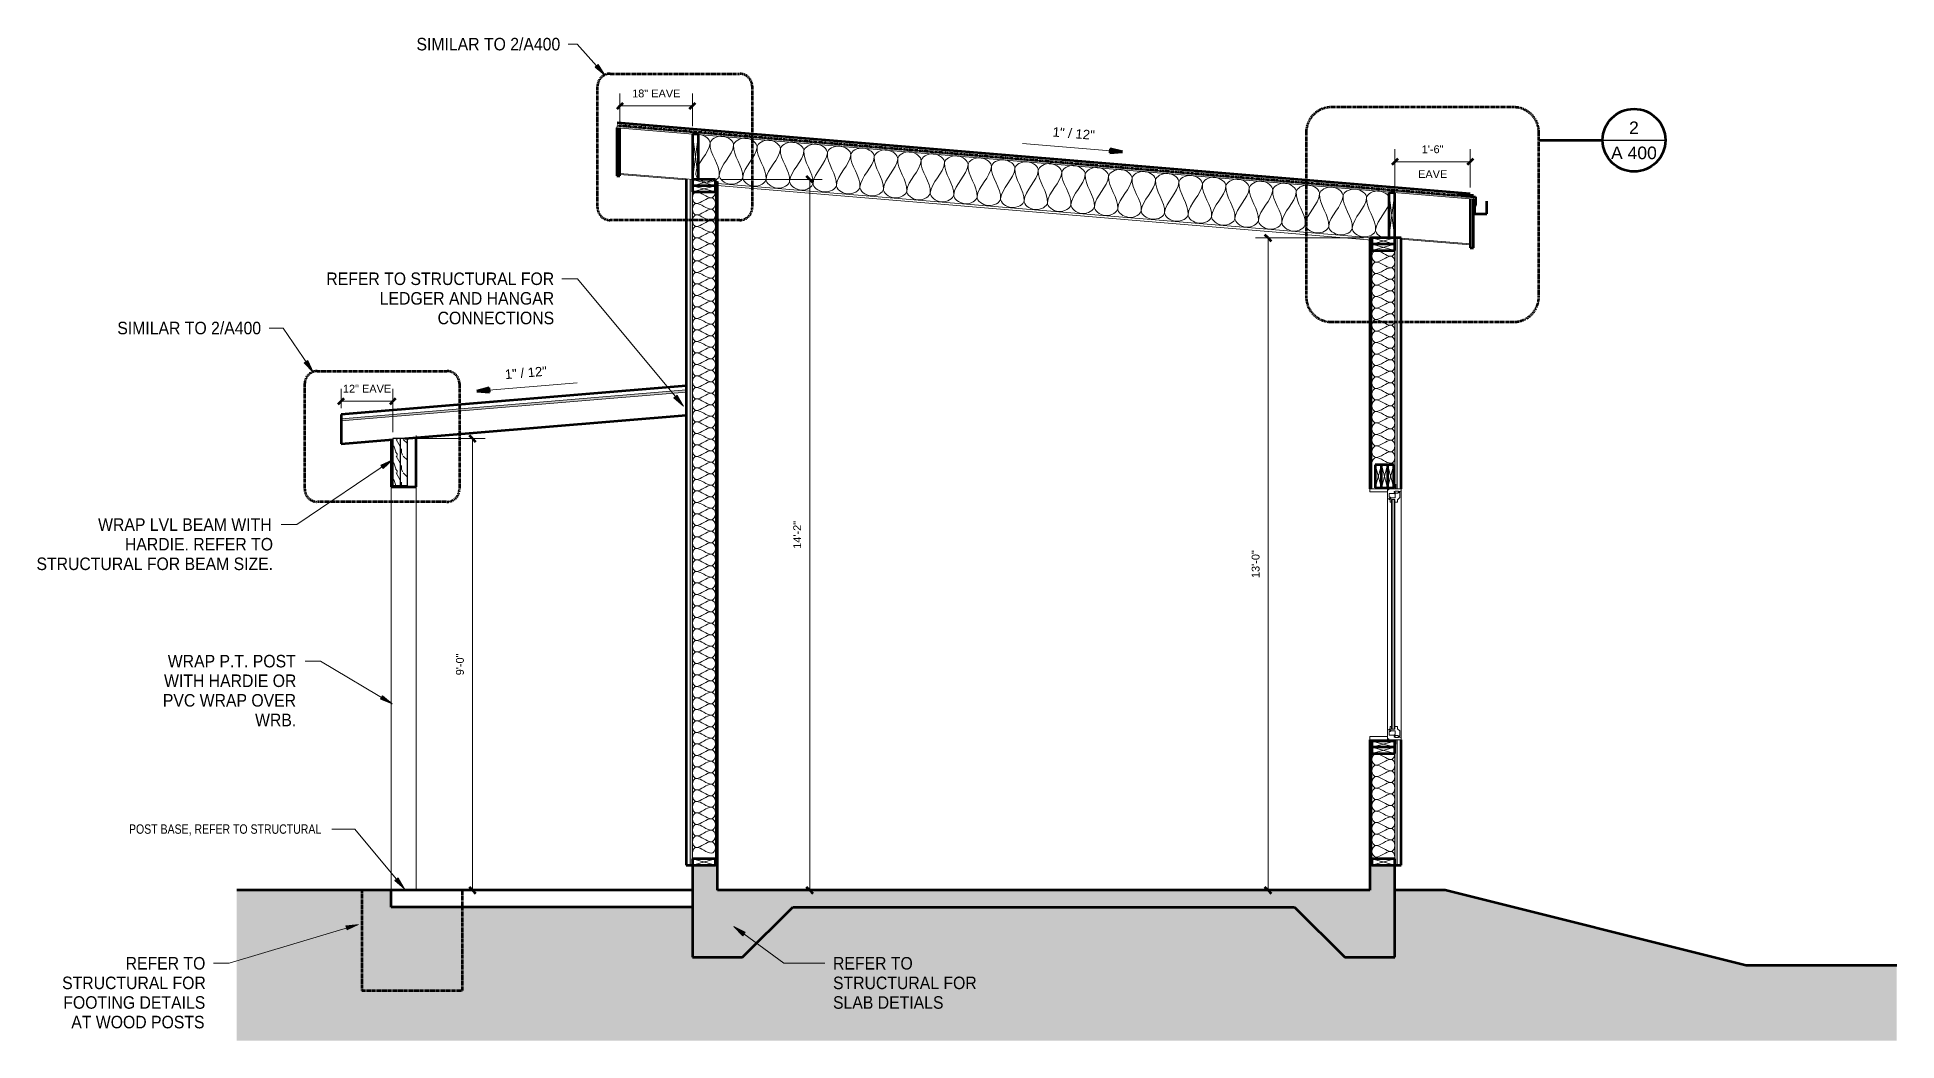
# Model space of a CAD drawing. Header units: inches. Extents: x 563 to 1007, y -36 to 204.
import ezdxf

# ---------------------------------------------------------------- set-up
doc = ezdxf.new("R2010")
doc.units = ezdxf.units.IN
doc.header["$MEASUREMENT"] = 0
doc.linetypes.add('Hidden 1_8_', pattern=[0.1875, 0.125, -0.0625])
for name, color, linetype, lineweight in [('A-ANNO-DIMS', 211, 'Continuous', 13), ('A-ANNO-DIMS-24', 211, 'Continuous', 13), ('A-ANNO-SYMB', 150, 'Continuous', 13), ('A-DETL', 90, 'Continuous', 13), ('A-DETL-GENF', 92, 'Continuous', 18), ('A-FLOR', 192, 'Continuous', 18), ('A-GLAZ', 151, 'Continuous', 18), ('A-ROOF', 132, 'Continuous', 18), ('A-ROOF-PATT', 132, 'Continuous', 50), ('A-WALL', 113, 'Continuous', 18), ('A-WALL-PATT', 111, 'Continuous', 50), ('G-ANNO-DIMS', 111, 'Continuous', 13), ('G-ANNO-TEXT', 231, 'Continuous', 13)]:
    doc.layers.add(name, color=color, linetype=linetype, lineweight=lineweight)
doc.styles.add('Arial', font='arial.ttf', dxfattribs={"height": 1.875})
doc.styles.add('Arial_1', font='arial.ttf', dxfattribs={"height": 2.25})
doc.styles.add('Arial_2', font='arial.ttf', dxfattribs={"width": 0.9, "height": 3})
doc.styles.add('Arial_3', font='arial.ttf', dxfattribs={"height": 3})
doc.styles.add('Arial_4', font='arial.ttf', dxfattribs={"width": 0.8, "height": 2.25})
doc.dimstyles.new('Linear_w__Centerline', dxfattribs={"dimscale": 12, "dimtxt": 1.912986, "dimasz": 0.125, "dimexe": 0.25, "dimexo": 0.125, "dimgap": 0.125, "dimtad": 1, "dimdec": 4, "dimrnd": 0.0625, "dimzin": 3, "dimdsep": 46, "dimlunit": 4, "dimtxsty": 'Arial', "dimblk1": 'OBLIQUE', "dimblk2": 'OBLIQUE', "dimsah": 1, "dimcen": 0.09, "dimazin": 0, "dimtfac": 1, "dimtdec": 4, "dimtix": 1, "dimtmove": 0, "dimatfit": 3, "dimfxl": 1, "dimtvp": 1, "dimfrac": 2, "dimtolj": 1, "dimtzin": 0, "dimarcsym": 2})
pattern_1 = [(0, (791.184, 88.771), (0, 0.66638), []), (315, (791.184, 88.771), (0.6663774, 0), [0.94241, -0.94241]), (45, (791.184, 88.771), (0.6663774, 0), [0.94241, -0.94241])]
pattern_2 = [(0, (791.184, 88.771), (7.68, 1.92), [0.3168, -5.443, 0.3168, -5.443, -30.72]), (0, (791.184, 88.771), (7.68, 1.92), [-11.52, 0.3168, -11.203, 0.3168, -5.443, -13.44]), (0, (791.184, 88.771), (7.68, 1.92), [-28.8, 0.3168, -3.523, 0.3168, -9.283]), (120, (794.064, 89.731), (-5.50277, 5.691075), [0.3168, -5.443, 0.3168, -5.443, -30.72]), (120, (794.064, 89.731), (-5.50277, 5.691075), [-11.52, 0.3168, -11.203, 0.3168, -5.443, -13.44]), (120, (794.064, 89.731), (-5.50277, 5.691075), [-28.8, 0.3168, -3.523, 0.3168, -9.283]), (240, (795.024, 93.571), (-2.17723, -7.611075), [0.3168, -5.443, 0.3168, -5.443, -30.72]), (240, (795.024, 93.571), (-2.17723, -7.611075), [-11.52, 0.3168, -11.203, 0.3168, -5.443, -13.44]), (240, (795.024, 93.571), (-2.17723, -7.611075), [-28.8, 0.3168, -3.523, 0.3168, -9.283])]
pattern_3 = [(108.435, (792.224, 88.771), (-3.998075, 7.99708), [1.517, -11.127]), (139.399, (791.744, 90.21), (-23.9901319, 19.9915553), [0.73727, -36.126]), (136.848, (795.182, 90.69), (-59.9763023, 55.97712032), [1.754, -85.938]), (109.983, (793.903, 91.89), (-11.9952681, 31.9875626), [0.936, -45.864]), (90, (793.583, 88.771), (-3.998, 3.998), [0.79968, -3.199]), (118.443, (793.583, 89.57), (27.98863295, -51.9787371), [2.183, -106.952]), (84.289, (792.544, 91.49), (-3.9986732, -35.9857045), [0.80367, -39.38]), (129.806, (792.624, 92.289), (15.9936665, -19.9917764), [0.62457, -30.604])]

msp = doc.modelspace()

# ---------------------------------------------------------------- texts
at = {"layer": 'A-ANNO-SYMB', "char_height": 3, "attachment_point": 1, "style": 'Arial_3'}
for s, insert, width in [('2', (943.22994, 183.8509), 2.80275), ('A 400', (938.92127, 177.84871), 13.25625)]:
    msp.add_mtext(s, dxfattribs=dict(at, insert=insert, width=width))
at = {"layer": 'G-ANNO-TEXT', "color": 7, "attachment_point": 1}
for s, insert, char_height, width, style in [('SIMILAR TO 2/A400', (653.28805, 203.85595), 3, 41.654925, 'Arial_2'), ('REFER TO STRUCTURAL FOR ', (631.73411, 147.74453), 3, 65.925225, 'Arial_2'), ('LEDGER AND HANGAR ', (644.50286, 143.05703), 3, 50.4495, 'Arial_2'), ('CONNECTIONS', (658.34036, 138.36953), 3, 33.67845, 'Arial_2'), ('SIMILAR TO 2/A400', (581.75612, 135.95958), 3, 41.654925, 'Arial_2'), ('WRAP LVL BEAM WITH ', (577.16322, 88.9493), 3, 50.7222, 'Arial_2'), ('HARDIE. REFER TO ', (583.57572, 84.2618), 3, 42.95025, 'Arial_2'), ('STRUCTURAL FOR BEAM SIZE.', (562.42572, 79.5743), 3, 68.58405, 'Arial_2'), ('WRAP P.T. POST ', (593.82741, 56.29404), 3, 37.428075, 'Arial_2'), ('WITH HARDIE OR ', (592.92741, 51.60654), 3, 38.518875, 'Arial_2'), ('PVC WRAP OVER ', (592.64616, 46.91904), 3, 38.85975, 'Arial_2'), ('WRB.', (614.69616, 42.23154), 3, 12.13515, 'Arial_2'), ('POST BASE, REFER TO STRUCTURAL', (584.55144, 15.76349), 2.25, 56.4792, 'Arial_4'), ('REFER TO ', (583.7452, -15.9586), 3, 23.111325, 'Arial_2'), ('REFER TO ', (752.88713, -15.9586), 3, 24.40665, 'Arial_2'), ('STRUCTURAL FOR ', (568.5577, -20.6461), 3, 41.518575, 'Arial_2'), ('STRUCTURAL FOR ', (752.88713, -20.6461), 3, 42.8139, 'Arial_2'), ('FOOTING DETAILS ', (568.83895, -25.3336), 3, 41.1777, 'Arial_2'), ('SLAB DETIALS', (752.88713, -25.3336), 3, 32.110425, 'Arial_2'), ('AT WOOD POSTS', (570.75145, -30.0211), 3, 38.85975, 'Arial_2')]:
    msp.add_mtext(s, dxfattribs=dict(at, insert=insert, char_height=char_height, width=width, style=style))

# ---------------------------------------------------------------- blocks, each defined once
blk = doc.blocks.new('Window-Casement-JELD-WEN-Stationary-In_Sash-Premium-Vinyl - 36_ x 72_-794128-BUILDING SECTION')
at = {"layer": 'A-DETL-GENF', "lineweight": 13}
for p, q in [((885.78, 95.77), (885.5, 95.77)), ((885.5, 95.77), (885.5, 93.58)), ((885.5, 93.58), (885.55, 93.58)), ((885.55, 93.58), (885.59, 93.63)), ((887.4, 96), (885.56, 96)), ((885.56, 96), (885.56, 95.93)), ((885.56, 95.93), (885.61, 95.9)), ((885.59, 93.63), (885.87, 93.63)), ((885.61, 95.9), (885.78, 95.9)), ((885.78, 95.9), (885.78, 95.77)), ((885.85, 94.03), (885.85, 94.84)), ((885.87, 93.63), (885.87, 93.44)), ((885.87, 93.44), (886.04, 93.44)), ((885.88, 94.87), (887.15, 94.87)), ((886.04, 94), (885.88, 94)), ((886.04, 93.44), (886.04, 94)), ((886.21, 94), (886.14, 94)), ((886.14, 94), (886.14, 93.76)), ((886.14, 93.76), (886.19, 93.76)), ((886.19, 93.64), (886.14, 93.64)), ((886.14, 93.64), (886.14, 92.81)), ((886.19, 93.76), (886.19, 93.81)), ((886.19, 93.81), (886.24, 93.81)), ((886.19, 93.6), (886.19, 93.64)), ((886.24, 93.6), (886.19, 93.6)), ((886.21, 93.88), (886.21, 94)), ((887.31, 93.88), (886.21, 93.88)), ((886.24, 93.81), (886.24, 93.6)), ((886.45, 92.81), (886.45, 93.44)), ((886.45, 93.44), (887.2, 93.44)), ((887.09, 95.22), (887.09, 95.35)), ((887.1, 94.96), (887.25, 95.11)), ((887.14, 94.93), (887.1, 94.96)), ((887.12, 95.38), (887.34, 95.38)), ((887.17, 94.96), (887.14, 94.93)), ((887.15, 94.87), (887.2, 94.92)), ((887.2, 94.92), (887.17, 94.96)), ((887.23, 95.19), (887.19, 95.15)), ((887.2, 93.44), (887.2, 92.81)), ((887.28, 95.19), (887.23, 95.19)), ((887.42, 95), (887.23, 94.81)), ((887.23, 94.81), (887.23, 94.69)), ((887.23, 94.69), (887.31, 94.69)), ((887.25, 95.11), (887.29, 95.08)), ((887.29, 95.08), (887.26, 95.05)), ((887.26, 95.05), (887.29, 95.01)), ((887.34, 95.24), (887.28, 95.24)), ((887.28, 95.24), (887.28, 95.19)), ((887.29, 95.01), (887.34, 95.06)), ((887.31, 94.69), (887.31, 93.88)), ((887.34, 95.38), (887.34, 95.44)), ((887.34, 95.44), (888.08, 95.44)), ((887.34, 95.06), (887.34, 95.24)), ((888.06, 95), (887.42, 95)), ((887.5, 97.09), (887.43, 97.09)), ((887.43, 97.09), (887.43, 96.03)), ((887.5, 96.03), (887.5, 97.09)), ((888.72, 96), (887.53, 96)), ((887.85, 92.81), (887.85, 93.44)), ((887.85, 93.44), (887.95, 93.44)), ((887.95, 93.44), (888.41, 93.9)), ((888.06, 95.22), (888.06, 95)), ((888.08, 95.38), (888.67, 95.47)), ((888.08, 95.44), (888.08, 95.38)), ((888.17, 95.25), (888.09, 95.25)), ((888.13, 95.15), (888.13, 95.2)), ((888.13, 95.2), (888.17, 95.2)), ((888.34, 95.15), (888.13, 95.15)), ((888.17, 95.2), (888.17, 95.25)), ((888.38, 95.25), (888.3, 95.25)), ((888.3, 95.25), (888.3, 95.2)), ((888.3, 95.2), (888.34, 95.2)), ((888.34, 95.2), (888.34, 95.15)), ((888.41, 93.9), (888.41, 95.22)), ((888.75, 95.55), (888.75, 95.97)), ((886.14, 92.81), (886.45, 92.81)), ((887.2, 92.81), (887.85, 92.81)), ((885.55, 38.42), (885.5, 38.42)), ((885.5, 38.42), (885.5, 36.22)), ((885.5, 36.22), (885.78, 36.22)), ((885.59, 38.37), (885.55, 38.42)), ((885.61, 36.09), (885.56, 36.06)), ((885.56, 36.06), (885.56, 36)), ((885.56, 36), (887.4, 36)), ((885.87, 38.37), (885.59, 38.37)), ((885.78, 36.09), (885.61, 36.09)), ((885.78, 36.22), (885.78, 36.09)), ((885.85, 37.16), (885.85, 37.97)), ((886.04, 38.56), (885.87, 38.56)), ((885.87, 38.56), (885.87, 38.37)), ((885.88, 38), (886.04, 38)), ((887.15, 37.13), (885.88, 37.13)), ((886.04, 38), (886.04, 38.56)), ((886.45, 39.19), (886.14, 39.19)), ((886.14, 39.19), (886.14, 38.36)), ((886.14, 38.36), (886.19, 38.36)), ((886.19, 38.24), (886.14, 38.24)), ((886.14, 38.24), (886.14, 38)), ((886.14, 38), (886.21, 38)), ((886.19, 38.36), (886.19, 38.4)), ((886.19, 38.4), (886.24, 38.4)), ((886.19, 38.19), (886.19, 38.24)), ((886.24, 38.19), (886.19, 38.19)), ((886.21, 38), (886.21, 38.12)), ((886.21, 38.12), (887.31, 38.12)), ((886.24, 38.4), (886.24, 38.19)), ((886.45, 38.56), (886.45, 39.19)), ((887.2, 38.56), (886.45, 38.56)), ((887.09, 36.65), (887.09, 36.78)), ((887.1, 37.04), (887.14, 37.07)), ((887.25, 36.89), (887.1, 37.04)), ((887.34, 36.62), (887.12, 36.62)), ((887.14, 37.07), (887.17, 37.04)), ((887.2, 37.08), (887.15, 37.13)), ((887.17, 37.04), (887.2, 37.08)), ((887.19, 36.85), (887.23, 36.81)), ((887.85, 39.19), (887.2, 39.19)), ((887.2, 39.19), (887.2, 38.56)), ((887.31, 37.31), (887.23, 37.31)), ((887.23, 37.31), (887.23, 37.19)), ((887.23, 37.19), (887.42, 37)), ((887.23, 36.81), (887.28, 36.81)), ((887.29, 36.92), (887.25, 36.89)), ((887.29, 36.99), (887.26, 36.95)), ((887.26, 36.95), (887.29, 36.92)), ((887.28, 36.81), (887.28, 36.76)), ((887.28, 36.76), (887.34, 36.76)), ((887.34, 36.94), (887.29, 36.99)), ((887.31, 38.12), (887.31, 37.31)), ((887.34, 36.76), (887.34, 36.94)), ((887.34, 36.56), (887.34, 36.62)), ((888.08, 36.56), (887.34, 36.56)), ((887.42, 37), (888.06, 37)), ((887.43, 35.97), (887.43, 34.91)), ((887.5, 34.91), (887.5, 35.97)), ((887.53, 36), (888.72, 36)), ((887.85, 38.56), (887.85, 39.19)), ((887.95, 38.56), (887.85, 38.56)), ((888.41, 38.1), (887.95, 38.56)), ((888.06, 37), (888.06, 36.78)), ((888.67, 36.53), (888.08, 36.62)), ((888.08, 36.62), (888.08, 36.56)), ((888.09, 36.75), (888.17, 36.75)), ((888.13, 36.8), (888.13, 36.85)), ((888.13, 36.85), (888.34, 36.85)), ((888.17, 36.8), (888.13, 36.8)), ((888.17, 36.75), (888.17, 36.8)), ((888.34, 36.8), (888.3, 36.8)), ((888.3, 36.8), (888.3, 36.75)), ((888.3, 36.75), (888.38, 36.75)), ((888.34, 36.85), (888.34, 36.8)), ((888.41, 36.78), (888.41, 38.1)), ((888.75, 36.03), (888.75, 36.45)), ((887.43, 34.91), (887.5, 34.91))]:
    blk.add_line(p, q, dxfattribs=at)
for centre, radius, start, end in [((885.88, 94.84), 0.03, 90, 180), ((885.88, 94.03), 0.03, 180, 270), ((887.12, 95.35), 0.03, 90, 180), ((887.12, 95.22), 0.03, 180, 265.8186), ((887.11, 95.1), 0.09, 31.9902, 85.8186), ((887.4, 96.03), 0.03, 270, 0), ((887.53, 96.03), 0.03, 180, 270), ((888.09, 95.22), 0.03, 90, 180), ((888.38, 95.22), 0.03, 0, 90), ((888.66, 95.55), 0.085, 278, 0), ((888.72, 95.97), 0.03, 0, 90), ((885.88, 37.97), 0.03, 90, 180), ((885.88, 37.16), 0.03, 180, 270), ((887.12, 36.78), 0.03, 94.1814, 180), ((887.12, 36.65), 0.03, 180, 270), ((887.11, 36.9), 0.09, 274.1814, 328.0098), ((887.4, 35.97), 0.03, 0, 90), ((887.53, 35.97), 0.03, 90, 180), ((888.09, 36.78), 0.03, 180, 270), ((888.38, 36.78), 0.03, 270, 0), ((888.66, 36.45), 0.085, 0, 82), ((888.72, 36.03), 0.03, 270, 0)]:
    blk.add_arc(centre, radius, start, end, dxfattribs=at)
at = {"layer": 'A-GLAZ', "lineweight": 13}
for p, q in [((881.25, 96), (881.25, 95.25)), ((885.5, 96), (881.25, 96)), ((881.25, 95.25), (885.5, 95.25)), ((888.75, 96), (885.5, 96)), ((885.5, 96), (885.5, 36)), ((885.5, 95.25), (885.5, 96)), ((888.75, 36), (888.75, 96)), ((886.45, 38.69), (886.45, 93.31)), ((886.45, 93.31), (886.57, 93.31)), ((886.57, 38.69), (886.57, 93.31)), ((887.2, 93.31), (887.07, 93.31)), ((887.07, 93.31), (887.07, 38.69)), ((887.2, 93.31), (887.2, 38.69)), ((885.5, 36.75), (881.25, 36.75)), ((881.25, 36.75), (881.25, 36)), ((881.25, 36), (885.5, 36)), ((885.5, 36), (885.5, 36.75)), ((885.5, 36), (888.75, 36)), ((886.57, 38.69), (886.45, 38.69)), ((887.07, 38.69), (887.2, 38.69))]:
    blk.add_line(p, q, dxfattribs=at)
blk = doc.blocks.new('DIMBLOCK1-BUILDING SECTION')
at = {"layer": 'A-ANNO-DIMS-24'}
for p, q in [((747.31, 170), (726.25, 170)), ((747.31, 170), (747.31, 0)), ((747.31, 170), (750.31, 170)), ((747.31, 0), (746.87, 0)), ((747.31, 0), (750.31, 0))]:
    blk.add_line(p, q, dxfattribs=at)
at = {"layer": 'A-ANNO-DIMS-24', "lineweight": 50}
for p, q in [((747.31, 170), (746.56, 170.75)), ((747.31, 170), (748.06, 169.25)), ((747.31, 0), (746.56, 0.75)), ((747.31, 0), (748.06, -0.75))]:
    blk.add_line(p, q, dxfattribs=at)
at = {"layer": 'A-ANNO-DIMS-24', "color": 0, "insert": (743.38, 81.67), "char_height": 1.875, "width": 7.9816, "attachment_point": 1, "rotation": 90, "line_spacing_factor": 0.941778, "style": 'Arial'}
blk.add_mtext('14\'-2"', dxfattribs=at)
blk = doc.blocks.new('_Oblique')
at = {"color": 0, "linetype": 'ByBlock', "lineweight": -2}
blk.add_line((-0.5, -0.5), (0.5, 0.5), dxfattribs=at)
blk = doc.blocks.new('DIMBLOCK2-BUILDING SECTION')
at = {"layer": 'A-ANNO-DIMS-24'}
for p, q in [((856.93, 156), (853.93, 156)), ((856.93, 156), (856.93, 0)), ((856.93, 156), (879.75, 156)), ((856.93, 0), (856.49, 0)), ((856.93, 0), (859.93, 0))]:
    blk.add_line(p, q, dxfattribs=at)
at = {"layer": 'A-ANNO-DIMS-24', "lineweight": 50}
for p, q in [((856.93, 156), (856.18, 156.75)), ((856.93, 156), (857.68, 155.25)), ((856.93, 0), (856.18, 0.75)), ((856.93, 0), (857.68, -0.75))]:
    blk.add_line(p, q, dxfattribs=at)
at = {"layer": 'A-ANNO-DIMS-24', "color": 0, "insert": (853, 74.67), "char_height": 1.875, "width": 7.9816, "attachment_point": 1, "rotation": 90, "line_spacing_factor": 0.941778, "style": 'Arial'}
blk.add_mtext('13\'-0"', dxfattribs=at)
blk = doc.blocks.new('Drafting View - Callout Head-373993-BUILDING SECTION')
at = {"layer": 'A-ANNO-SYMB', "lineweight": 25}
blk.add_line((936.92, 179.38), (951.92, 179.38), dxfattribs=at)
at = {"layer": 'A-ANNO-SYMB', "lineweight": 50}
blk.add_circle((944.42, 179.38), 7.5, dxfattribs=at)
blk = doc.blocks.new('DIMBLOCK3-BUILDING SECTION')
at = {"layer": 'A-ANNO-DIMS-24'}
for p, q in [((666.68, 108.02), (652.63, 108.02)), ((666.68, 108.02), (666.68, 0)), ((666.68, 108.02), (669.68, 108.02)), ((666.68, 0), (666.24, 0)), ((666.68, 0), (669.68, 0))]:
    blk.add_line(p, q, dxfattribs=at)
at = {"layer": 'A-ANNO-DIMS-24', "lineweight": 50}
for p, q in [((666.68, 108.02), (665.93, 108.77)), ((666.68, 108.02), (667.43, 107.27)), ((666.68, 0), (665.93, 0.75)), ((666.68, 0), (667.43, -0.75))]:
    blk.add_line(p, q, dxfattribs=at)
at = {"layer": 'A-ANNO-DIMS-24', "color": 0, "insert": (662.74, 51.41), "char_height": 1.875, "width": 6.2511, "attachment_point": 1, "rotation": 90, "line_spacing_factor": 0.941778, "style": 'Arial'}
blk.add_mtext('9\'-0"', dxfattribs=at)
blk = doc.blocks.new('DIMBLOCK4-BUILDING SECTION')
at = {"layer": 'A-ANNO-DIMS-24', "lineweight": 50}
for p, q in [((635.25, 116.95), (634.5, 116.2)), ((635.25, 116.95), (636, 117.7)), ((647.63, 116.95), (646.88, 116.2)), ((647.63, 116.95), (648.38, 117.7))]:
    blk.add_line(p, q, dxfattribs=at)
at = {"layer": 'A-ANNO-DIMS-24'}
for p, q in [((635.25, 116.95), (635.25, 119.95)), ((635.25, 116.95), (647.63, 116.95)), ((635.25, 116.95), (635.25, 115.27)), ((647.63, 116.95), (647.63, 119.95)), ((647.63, 116.95), (647.63, 109.52))]:
    blk.add_line(p, q, dxfattribs=at)
at = {"layer": 'A-ANNO-DIMS-24', "color": 0, "insert": (635.69, 120.88), "char_height": 1.875, "width": 13.8088, "attachment_point": 1, "line_spacing_factor": 0.941778, "style": 'Arial'}
blk.add_mtext('12" EAVE', dxfattribs=at)
blk = doc.blocks.new('DIMBLOCK5-BUILDING SECTION')
at = {"layer": 'A-ANNO-DIMS-24', "lineweight": 50}
for p, q in [((701.95, 187.57), (701.2, 186.82)), ((701.95, 187.57), (702.7, 188.32)), ((719.25, 187.57), (718.5, 186.82)), ((719.25, 187.57), (720, 188.32))]:
    blk.add_line(p, q, dxfattribs=at)
at = {"layer": 'A-ANNO-DIMS-24'}
for p, q in [((701.95, 187.57), (701.95, 190.57)), ((701.95, 187.57), (719.25, 187.57)), ((701.95, 187.57), (701.95, 183.77)), ((719.25, 187.57), (719.25, 190.57)), ((719.25, 187.57), (719.25, 182.77))]:
    blk.add_line(p, q, dxfattribs=at)
at = {"layer": 'A-ANNO-DIMS-24', "color": 0, "insert": (704.85, 191.5), "char_height": 1.875, "width": 13.8088, "attachment_point": 1, "line_spacing_factor": 0.941778, "style": 'Arial'}
blk.add_mtext('18" EAVE', dxfattribs=at)
blk = doc.blocks.new('DIMBLOCK6-BUILDING SECTION')
at = {"layer": 'A-ANNO-DIMS-24', "lineweight": 50}
for p, q in [((887.25, 174.22), (886.5, 173.47)), ((887.25, 174.22), (888, 174.97)), ((905.25, 174.22), (904.5, 173.47)), ((905.25, 174.22), (906, 174.97))]:
    blk.add_line(p, q, dxfattribs=at)
at = {"layer": 'A-ANNO-DIMS-24'}
for p, q in [((887.25, 174.22), (887.25, 177.22)), ((887.25, 174.22), (905.25, 174.22)), ((887.25, 174.22), (887.25, 168.33)), ((905.25, 174.22), (905.25, 177.22)), ((905.25, 174.22), (905.25, 168.04))]:
    blk.add_line(p, q, dxfattribs=at)
at = {"layer": 'A-ANNO-DIMS-24', "color": 0, "char_height": 1.875, "attachment_point": 1, "line_spacing_factor": 0.941778, "style": 'Arial'}
for s, insert, width in [('1\'-6"', (893.65, 178.15), 6.2511), ('EAVE', (892.78, 172.21), 8.3347)]:
    blk.add_mtext(s, dxfattribs=dict(at, insert=insert, width=width))

# ---------------------------------------------------------------- dimensions: what is measured, and where the dimension line sits
at = {"layer": 'A-ANNO-DIMS'}
for base, p1, p2, text, override, picture, middle in [((719.25409, 187.56731), (701.95219, 182.27249), (719.25409, 181.27249), '18" EAVE', {"dimpost": '<>', "dimfxl": 17.330778}, 'DIMBLOCK5-BUILDING SECTION', (710.60314, 190.02464)), ((905.25409, 174.21628), (887.25409, 166.83066), (905.25409, 166.54159), '<>\\XEAVE', {"dimpost": '<>', "dimfxl": 18.002321}, 'DIMBLOCK6-BUILDING SECTION', (896.25409, 174.21628)), ((647.62909, 116.94778), (635.25409, 113.77426), (647.62909, 108.02076), '12" EAVE', {"dimpost": '<>', "dimfxl": 13.647104}, 'DIMBLOCK4-BUILDING SECTION', (641.44159, 119.38975))]:
    dim = msp.add_linear_dim(base=base, p1=p1, p2=p2, text=text, dimstyle='Linear_w__Centerline', override=override, dxfattribs=at)
    dim.commit()
    dim.dimension.update_dxf_attribs({"geometry": picture, "text_midpoint": middle})
for base, p1, p2, override, picture, middle in [((747.31342, 0), (724.75409, 170), (748.37408, 0), {"dimpost": '<>', "dimfxl": 171.633049}, 'DIMBLOCK1-BUILDING SECTION', (744.87208, 85)), ((856.93113, 0), (881.25409, 156), (857.99179, 0), {"dimpost": '<>', "dimfxl": 157.72487}, 'DIMBLOCK2-BUILDING SECTION', (854.47316, 78)), ((666.67523, 0), (651.12909, 108.02076), (667.73589, 0), {"dimpost": '<>', "dimfxl": 109.289845}, 'DIMBLOCK3-BUILDING SECTION', (664.21791, 54.01038))]:
    dim = msp.add_linear_dim(base=base, p1=p1, p2=p2, angle=90, dimstyle='Linear_w__Centerline', override=override, dxfattribs=at)
    dim.commit()
    dim.dimension.update_dxf_attribs({"geometry": picture, "text_midpoint": middle})

# ---------------------------------------------------------------- hatches: boundary and pattern name
at = {"layer": 'A-DETL-GENF', "lineweight": 13}
h = msp.add_hatch(dxfattribs=at)
h.set_pattern_fill('FP_6', color=9, style=0, pattern_type=2)
h.set_pattern_definition([(0, (791.184, 88.771), (0, 2), []), (315, (791.184, 88.771), (1.999698, 0), [2.828, -2.828]), (45, (791.184, 88.771), (1.999698, 0), [2.828, -2.828])])
h.paths.add_polyline_path([(906.03666, 165.26545), (906.07818, 165.76372), (701.24371, 182.83326), (701.20219, 182.33499), (830.96457, 171.52146)])
h = msp.add_hatch(dxfattribs=at)
h.set_pattern_fill('FP_5', color=9, style=0, pattern_type=2)
h.set_pattern_definition(pattern_3)
h.paths.add_polyline_path([(649.37909, 96.77076), (649.37909, 108.02076), (647.62909, 108.02076), (647.62909, 96.77076)])
h = msp.add_hatch(dxfattribs=at)
h.set_pattern_fill('FP_5', color=9, style=0, pattern_type=2)
h.set_pattern_definition(pattern_3)
h.paths.add_polyline_path([(651.12909, 96.77076), (651.12909, 108.02076), (649.37909, 108.02076), (649.37909, 96.77076)])
h = msp.add_hatch(dxfattribs=at)
h.set_pattern_fill('FP_4', color=9, style=0, pattern_type=2)
h.set_pattern_definition([(50, (791.184, 88.771), (6.886, -0.6021), [0.72, -7.92]), (355, (791.184, 88.771), (-1.33176, 7.22055), [0.576, -6.336]), (100.451, (791.758, 88.721), (5.55363, 6.6182), [0.6119, -6.731]), (46.184, (791.184, 90.691), (10.24564, -1.5889), [1.08, -11.88]), (96.636, (792.038, 90.558), (8.97244, 9.3515), [0.91786, -10.096]), (351.184, (791.184, 90.691), (8.9732, 9.3512), [0.864, -9.504]), (21, (792.144, 90.211), (5.73073, -3.865), [0.72, -7.92]), (326, (792.144, 90.211), (2.3358, 6.96088), [0.576, -6.336]), (71.451, (792.622, 89.889), (8.06588, 3.09595), [0.6119, -6.731]), (37.5, (791.184, 88.771), (0.116866, 3.19548), [0.3168, -5.942, 0.3168, -6.115, -6.36]), (37.5, (791.184, 88.771), (0.116866, 3.19548), [-12.691, 0.3168, -6.043]), (7.5, (791.184, 88.771), (2.52543, 3.786025), [0.3168, -3.35, 0.3168, -5.798, -2.424]), (7.5, (791.184, 88.771), (2.52543, 3.786025), [-9.782, 0.3168, -2.107]), (327.5, (789.043, 88.771), (5.12437, -0.216176), [0.3168, -2.083, 0.3168, -7.171, -9.936]), (327.5, (789.043, 88.771), (5.12437, -0.216176), [-9.888, 0.3168, -9.619]), (317.5, (788.083, 88.771), (5.59833, 0.96141), [0.3168, -2.803, 0.3168, -4.656, -7.056]), (317.5, (788.083, 88.771), (5.59833, 0.96141), [-8.093, 0.3168, -6.739])])
h.paths.add_polyline_path([(887.25409, -16), (887.25409, 6), (881.25409, 6), (881.25409, 0), (725.25409, 0), (725.25409, 6), (719.25409, 6), (719.25409, -16), (731.25409, -16), (743.25409, -4), (863.25409, -4), (875.25409, -16)])
h = msp.add_hatch(dxfattribs=at)
h.set_pattern_fill('FP_3', color=8, style=0, pattern_type=2)
h.set_pattern_definition([(0, (791.184, 88.771), (6, 6), [6, -6]), (0, (791.184, 91.021), (6, 6), [6, -6]), (0, (791.184, 93.271), (6, 6), [6, -6]), (90, (791.934, 94.021), (-6, 6), [6, -6]), (90, (794.184, 94.021), (-6, 6), [6, -6]), (90, (796.434, 94.021), (-6, 6), [6, -6])])
h.paths.add_polyline_path([(1007.25409, -36), (1007.25409, -18), (971.25409, -18), (899.25409, 0), (887.25409, 0), (887.25409, -16), (875.25409, -16), (863.25409, -4), (743.25409, -4), (731.25409, -16), (719.25409, -16), (719.25409, -4), (647.25409, -4), (647.25409, 0), (610.31403, 0), (610.31403, -36), (941.28984, -36)])
at = {"layer": 'A-ROOF-PATT', "lineweight": 13}
h = msp.add_hatch(dxfattribs=at)
h.set_pattern_fill('FP_1', color=256, style=0, pattern_type=2)
h.set_pattern_definition(pattern_1)
h.paths.add_polyline_path([(635.25409, 112.26906), (717.75409, 119.14406), (717.75409, 119.6458), (635.25409, 112.7708)])
at = {"layer": 'A-WALL-PATT', "lineweight": 13}
h = msp.add_hatch(dxfattribs=at)
h.set_pattern_fill('FP_1', color=256, style=0, pattern_type=2)
h.set_pattern_definition(pattern_1)
h.paths.add_polyline_path([(719.25409, 6), (719.25409, 170), (718.75409, 170.04167), (718.75409, 6)])
h = msp.add_hatch(dxfattribs=at)
h.set_pattern_fill('FP_2', color=256, style=0, pattern_type=2)
h.set_pattern_definition(pattern_2)
h.paths.add_polyline_path([(725.25409, 6), (725.25409, 169.5), (724.75409, 169.54167), (724.75409, 6)])
h = msp.add_hatch(dxfattribs=at)
h.set_pattern_fill('FP_2', color=256, style=0, pattern_type=2)
h.set_pattern_definition(pattern_2)
h.paths.add_polyline_path([(881.25409, 6), (881.75409, 6), (881.75409, 36), (881.25409, 36), (881.25409, 7.5)])
h.paths.add_polyline_path([(881.75409, 96), (881.75409, 156), (881.25409, 156), (881.25409, 96)])
h = msp.add_hatch(dxfattribs=at)
h.set_pattern_fill('FP_1', color=256, style=0, pattern_type=2)
h.set_pattern_definition(pattern_1)
h.paths.add_polyline_path([(887.75409, 6), (887.75409, 36), (887.25409, 35.99898), (887.25409, 6)])
h.paths.add_polyline_path([(887.49695, 34.9075), (887.43195, 34.9075), (887.43195, 35.985), (887.49797, 35.97776), (887.49695, 35.97), (887.49695, 35.22404)])
h.paths.add_polyline_path([(887.42793, 35.985), (887.43195, 35.99121), (887.43093, 35.98524)])
h.paths.add_polyline_path([(887.52695, 96), (887.75409, 96), (887.75409, 156), (887.25409, 156), (887.25409, 96), (887.51919, 96.00102)])
h.paths.add_polyline_path([(887.42793, 96.015), (887.43195, 96.03), (887.43195, 97.0925), (887.49695, 97.0925), (887.49695, 96.015), (887.43093, 96.015)])
at = {"layer": 'G-ANNO-DIMS', "lineweight": 50}
msp.add_hatch(color=256, dxfattribs=at).paths.add_polyline_path([(667.755, 119.38804), (670.78633, 119.13688), (670.70295, 120.13747)])
at = {"layer": 'G-ANNO-TEXT'}
for points in [[(698.34645, 194.89425), (696.73562, 197.47442), (695.98336, 196.80941)], [(628.56721, 123.89913), (627.29619, 126.66256), (626.46575, 126.0982)], [(717.15089, 115.77389), (715.61638, 118.40016), (714.84495, 117.75749)], [(647.53865, 102.96321), (644.77396, 101.69493), (645.33749, 100.86394)], [(647.51413, 44.57367), (645.19403, 46.5407), (644.68003, 45.67819)], [(650.43705, 0.31204), (648.91142, 2.94349), (648.13783, 2.30343)], [(639.42689, -8.15125), (636.40938, -8.53423), (636.69847, -9.49577)], [(729.1774, -8.67499), (731.29423, -10.85927), (731.89004, -10.05109)]]:
    msp.add_hatch(color=7, dxfattribs=at).paths.add_polyline_path(points)

# ---------------------------------------------------------------- linework, layer by layer
at = {"layer": 'A-ANNO-SYMB', "linetype": 'Hidden 1_8_', "lineweight": 50}
for p, q in [((915.66724, 187.2656), (872.02747, 187.2656)), ((866.02747, 181.2656), (866.02747, 141.92321)), ((921.66724, 141.92321), (921.66724, 181.2656)), ((872.02747, 135.92321), (915.66724, 135.92321))]:
    msp.add_line(p, q, dxfattribs=at)
at = {"layer": 'A-ANNO-SYMB', "lineweight": 50}
msp.add_line((921.66724, 179.3808), (936.92236, 179.3808), dxfattribs=at)
at = {"layer": 'A-ANNO-SYMB', "linetype": 'Hidden 1_8_', "lineweight": 50}
for centre, start, end in [((872.02747, 181.2656), 90, 180), ((915.66724, 181.2656), 0, 90), ((872.02747, 141.92321), 180, 270), ((915.66724, 141.92321), 270, 0)]:
    msp.add_arc(centre, 6, start, end, dxfattribs=at)
at = {"layer": 'A-DETL', "linetype": 'Hidden 1_8_', "lineweight": 50}
for p, q in [((696.57047, 163.2695), (696.57047, 192.2695)), ((699.57047, 195.2695), (730.57047, 195.2695)), ((733.57047, 192.2695), (733.57047, 163.2695)), ((701.25409, 182.95783), (902.35143, 166.19972)), ((902.14642, 166.40473), (902.68141, 166.54808)), ((902.35143, 166.19972), (902.88643, 166.34307)), ((902.88643, 166.34307), (906.00409, 166.08326)), ((730.57047, 160.2695), (699.57047, 160.2695)), ((626.57047, 95.90721), (626.57047, 121.15721)), ((629.57047, 124.15721), (660.57047, 124.15721)), ((663.57047, 121.15721), (663.57047, 95.90721)), ((660.57047, 92.90721), (629.57047, 92.90721)), ((640.25409, 0), (640.25409, -24)), ((664.25409, 0), (640.25409, 0)), ((664.25409, -24), (664.25409, 0)), ((640.25409, -24), (664.25409, -24))]:
    msp.add_line(p, q, dxfattribs=at)
at = {"layer": 'A-DETL', "lineweight": 18}
for p, q in [((701.24371, 182.83326), (701.20219, 182.33499)), ((701.20219, 182.33499), (906.03666, 165.26545)), ((906.07818, 165.76372), (701.24371, 182.83326)), ((717.75409, 170.125), (701.95219, 171.44183)), ((717.75409, 169.875), (701.95219, 171.19183)), ((881.75409, 156), (725.25409, 169.04167)), ((881.71257, 155.50173), (725.21257, 168.54339)), ((905.25409, 155.98877), (905.25409, 165.33066)), ((906.03666, 165.26545), (906.07818, 165.76372)), ((888.62909, 155.98877), (905.25409, 154.60336)), ((888.62909, 155.73877), (905.25409, 154.35336))]:
    msp.add_line(p, q, dxfattribs=at)
at = {"layer": 'A-DETL', "lineweight": 50}
for p, q in [((701.20219, 182.33499), (701.20219, 170.83499)), ((701.95219, 170.83499), (701.95219, 182.27249)), ((720.75409, 180.83066), (719.25409, 180.83066)), ((719.25409, 180.83066), (719.25409, 170)), ((720.75409, 170), (720.75409, 180.83066)), ((701.20219, 170.83499), (701.95219, 170.83499)), ((724.75409, 170), (719.25409, 170)), ((719.25409, 170), (719.25409, 168.5)), ((724.75409, 168.5), (724.75409, 170)), ((724.75409, 168.5), (719.25409, 168.5)), ((719.25409, 168.5), (719.25409, 167)), ((719.25409, 167), (724.75409, 167)), ((724.75409, 167), (724.75409, 168.5)), ((887.25409, 166.83066), (885.75409, 166.83066)), ((885.75409, 166.83066), (885.75409, 156)), ((887.25409, 156), (887.25409, 166.83066)), ((902.68141, 166.54808), (906.00409, 166.27119)), ((902.99323, 166.11455), (906.52076, 165.82059)), ((905.25409, 165.33066), (905.25409, 153.60417)), ((906.00409, 153.60417), (906.00409, 165.26816)), ((906.25409, 165.26816), (906.25409, 161.76816)), ((906.52076, 165.82059), (906.52076, 163.96121)), ((909.25409, 161.76816), (909.25409, 164.76816)), ((906.25409, 161.76816), (909.25409, 161.76816)), ((906.52076, 163.96121), (906.73727, 163.83621)), ((887.25409, 156), (881.75409, 156)), ((881.75409, 156), (881.75409, 154.5)), ((887.25409, 154.5), (887.25409, 156)), ((887.25409, 154.5), (881.75409, 154.5)), ((881.75409, 154.5), (881.75409, 153)), ((881.75409, 153), (887.25409, 153)), ((887.25409, 153), (887.25409, 154.5)), ((905.25409, 153.60417), (906.00409, 153.60417)), ((647.25409, 107.52076), (647.25409, 96.52076)), ((653.25409, 96.52076), (653.25409, 108.02076)), ((882.50409, 101.75), (882.50409, 96.25)), ((884.00409, 101.75), (882.50409, 101.75)), ((885.50409, 101.75), (884.00409, 101.75)), ((884.00409, 96.25), (884.00409, 101.75)), ((885.50409, 101.75), (885.50409, 96.25)), ((887.00409, 101.75), (885.50409, 101.75)), ((887.00409, 96.25), (887.00409, 101.75)), ((647.25409, 96.52076), (653.25409, 96.52076)), ((882.50409, 96.25), (884.00409, 96.25)), ((884.00409, 96.25), (885.50409, 96.25)), ((885.50409, 96.25), (887.00409, 96.25)), ((887.25409, 35.6862), (881.75409, 35.6862)), ((881.75409, 35.6862), (881.75409, 34.1862)), ((887.25409, 34.1862), (887.25409, 35.6862)), ((887.25409, 34.1862), (881.75409, 34.1862)), ((881.75409, 34.1862), (881.75409, 32.6862)), ((881.75409, 32.6862), (887.25409, 32.6862)), ((887.25409, 32.6862), (887.25409, 34.1862)), ((724.75409, 7.5), (719.25409, 7.5)), ((719.25409, 7.5), (719.25409, 6)), ((719.25409, 6), (719.25409, -16)), ((719.25409, 6), (724.75409, 6)), ((724.75409, 6), (724.75409, 7.5)), ((725.25409, 6), (724.75409, 6)), ((725.25409, 0), (725.25409, 6)), ((881.75409, 6), (881.25409, 6)), ((881.25409, 6), (881.25409, 0)), ((887.25409, 7.5), (881.75409, 7.5)), ((881.75409, 7.5), (881.75409, 6)), ((881.75409, 6), (887.25409, 6)), ((887.25409, 6), (887.25409, 7.5)), ((887.25409, -16), (887.25409, 6)), ((881.25409, 0), (725.25409, 0)), ((899.25409, 0), (887.25409, 0)), ((647.25409, 0), (610.31403, 0)), ((647.25409, -4), (647.25409, 0)), ((719.25409, -4), (647.25409, -4)), ((731.25409, -16), (743.25409, -4)), ((743.25409, -4), (863.25409, -4)), ((863.25409, -4), (875.25409, -16)), ((971.25409, -18), (899.25409, 0)), ((719.25409, -16), (731.25409, -16)), ((875.25409, -16), (887.25409, -16)), ((1007.25409, -18), (971.25409, -18))]:
    msp.add_line(p, q, dxfattribs=at)
at = {"layer": 'A-DETL'}
for p, q in [((719.25409, 170), (720.75409, 180.83066)), ((719.25409, 180.83066), (720.75409, 170)), ((719.25409, 170), (724.75409, 168.5)), ((724.75409, 170), (719.25409, 168.5)), ((719.25409, 168.5), (724.75409, 167)), ((724.75409, 168.5), (719.25409, 167)), ((885.75409, 156), (887.25409, 166.83066)), ((885.75409, 166.83066), (887.25409, 156)), ((881.75409, 156), (887.25409, 154.5)), ((887.25409, 156), (881.75409, 154.5)), ((881.75409, 154.5), (887.25409, 153)), ((887.25409, 154.5), (881.75409, 153)), ((647.25409, -1.25), (647.25409, 107.52076)), ((653.25409, 0), (653.25409, 108.77076)), ((882.50409, 96.25), (884.00409, 101.75)), ((882.50409, 101.75), (884.00409, 96.25)), ((884.00409, 96.25), (885.50409, 101.75)), ((884.00409, 101.75), (885.50409, 96.25)), ((885.50409, 96.25), (887.00409, 101.75)), ((885.50409, 101.75), (887.00409, 96.25)), ((881.75409, 35.6862), (887.25409, 34.1862)), ((887.25409, 35.6862), (881.75409, 34.1862)), ((881.75409, 34.1862), (887.25409, 32.6862)), ((887.25409, 34.1862), (881.75409, 32.6862)), ((719.25409, 7.5), (724.75409, 6)), ((724.75409, 7.5), (719.25409, 6)), ((881.75409, 7.5), (887.25409, 6)), ((887.25409, 7.5), (881.75409, 6))]:
    msp.add_line(p, q, dxfattribs=at)
at = {"layer": 'A-DETL', "lineweight": 25}
for p, q in [((649.37909, 108.02076), (647.62909, 108.02076)), ((647.62909, 108.02076), (647.62909, 96.77076)), ((651.12909, 108.02076), (649.37909, 108.02076)), ((649.37909, 108.02076), (649.37909, 96.77076)), ((651.12909, 96.77076), (651.12909, 108.02076)), ((647.62909, 96.77076), (649.37909, 96.77076)), ((649.37909, 96.77076), (651.12909, 96.77076))]:
    msp.add_line(p, q, dxfattribs=at)
at = {"layer": 'A-DETL', "linetype": 'Hidden 1_8_', "lineweight": 50}
for centre, start, end in [((699.57047, 192.2695), 90, 180), ((730.57047, 192.2695), 360, 90), ((699.57047, 163.2695), 180, 270), ((730.57047, 163.2695), 270, 0), ((629.57047, 121.15721), 90, 180), ((660.57047, 121.15721), 0, 90), ((629.57047, 95.90721), 180, 270), ((660.57047, 95.90721), 270, 0)]:
    msp.add_arc(centre, 3, start, end, dxfattribs=at)
at = {"layer": 'A-DETL'}
for points in [[(720.07836, 171.43781), (720.29236, 174.00585), (723.28998, 176.1103), (723.50398, 178.67834)], [(723.50398, 178.67834), (723.57739, 179.55917), (722.17816, 180.67032), (720.85691, 180.78043)], [(723.50398, 178.67834), (723.28998, 176.1103), (725.89793, 173.53872), (725.68393, 170.97068)], [(729.10955, 178.21121), (729.18296, 179.09204), (726.54479, 181.30099), (723.57739, 179.55917), (723.50398, 178.67834)], [(725.68393, 170.97068), (725.89793, 173.53872), (728.89555, 175.64317), (729.10955, 178.21121)], [(729.10955, 178.21121), (728.89555, 175.64317), (731.5035, 173.07159), (731.2895, 170.50355)], [(734.71512, 177.74408), (734.78853, 178.62491), (732.15036, 180.83386), (729.18296, 179.09204), (729.10955, 178.21121)], [(740.32069, 177.27695), (740.3941, 178.15778), (737.75593, 180.36673), (734.78853, 178.62491), (734.71512, 177.74408)], [(745.92626, 176.80981), (745.99967, 177.69064), (743.3615, 179.8996), (740.3941, 178.15778), (740.32069, 177.27695)], [(751.53183, 176.34268), (751.60524, 177.22351), (748.96707, 179.43247), (745.99967, 177.69064), (745.92626, 176.80981)], [(757.1374, 175.87555), (757.21081, 176.75638), (754.57264, 178.96533), (751.60524, 177.22351), (751.53183, 176.34268)], [(731.2895, 170.50355), (731.5035, 173.07159), (734.50112, 175.17604), (734.71512, 177.74408)], [(734.71512, 177.74408), (734.50112, 175.17604), (737.10907, 172.60446), (736.89507, 170.03642)], [(736.89507, 170.03642), (737.10907, 172.60446), (740.10669, 174.70891), (740.32069, 177.27695)], [(740.32069, 177.27695), (740.10669, 174.70891), (742.71464, 172.13733), (742.50064, 169.56929)], [(742.50064, 169.56929), (742.71464, 172.13733), (745.71226, 174.24178), (745.92626, 176.80981)], [(745.92626, 176.80981), (745.71226, 174.24178), (748.32021, 171.6702), (748.10621, 169.10216)], [(748.10621, 169.10216), (748.32021, 171.6702), (751.31783, 173.77464), (751.53183, 176.34268)], [(751.53183, 176.34268), (751.31783, 173.77464), (753.92578, 171.20306), (753.71178, 168.63503)], [(753.71178, 168.63503), (753.92578, 171.20306), (756.9234, 173.30751), (757.1374, 175.87555)], [(757.1374, 175.87555), (756.9234, 173.30751), (759.53135, 170.73593), (759.31735, 168.16789)], [(762.74297, 175.40842), (762.81638, 176.28925), (760.17821, 178.4982), (757.21081, 176.75638), (757.1374, 175.87555)], [(759.31735, 168.16789), (759.53135, 170.73593), (762.52897, 172.84038), (762.74297, 175.40842)], [(762.74297, 175.40842), (762.52897, 172.84038), (765.13692, 170.2688), (764.92292, 167.70076)], [(768.34854, 174.94129), (768.42195, 175.82212), (765.78378, 178.03107), (762.81638, 176.28925), (762.74297, 175.40842)], [(764.92292, 167.70076), (765.13692, 170.2688), (768.13454, 172.37325), (768.34854, 174.94129)], [(768.34854, 174.94129), (768.13454, 172.37325), (770.74249, 169.80167), (770.52849, 167.23363)], [(773.95411, 174.47416), (774.02752, 175.35499), (771.38935, 177.56394), (768.42195, 175.82212), (768.34854, 174.94129)], [(770.52849, 167.23363), (770.74249, 169.80167), (773.74011, 171.90612), (773.95411, 174.47416)], [(773.95411, 174.47416), (773.74011, 171.90612), (776.34806, 169.33454), (776.13406, 166.7665)], [(779.55968, 174.00703), (779.63309, 174.88786), (776.99492, 177.09681), (774.02752, 175.35499), (773.95411, 174.47416)], [(776.13406, 166.7665), (776.34806, 169.33454), (779.34568, 171.43899), (779.55968, 174.00703)], [(779.55968, 174.00703), (779.34568, 171.43899), (781.95363, 168.86741), (781.73963, 166.29937)], [(785.16525, 173.5399), (785.23866, 174.42073), (782.60049, 176.62968), (779.63309, 174.88786), (779.55968, 174.00703)], [(781.73963, 166.29937), (781.95363, 168.86741), (784.95125, 170.97186), (785.16525, 173.5399)], [(785.16525, 173.5399), (784.95125, 170.97186), (787.5592, 168.40028), (787.3452, 165.83224)], [(790.77082, 173.07277), (790.84423, 173.9536), (788.20606, 176.16255), (785.23866, 174.42073), (785.16525, 173.5399)], [(796.37639, 172.60564), (796.4498, 173.48647), (793.81163, 175.69542), (790.84423, 173.9536), (790.77082, 173.07277)], [(801.98196, 172.13851), (802.05537, 173.01934), (799.4172, 175.22829), (796.4498, 173.48647), (796.37639, 172.60564)], [(807.58753, 171.67138), (807.66094, 172.55221), (805.02277, 174.76116), (802.05537, 173.01934), (801.98196, 172.13851)], [(813.1931, 171.20424), (813.26651, 172.08508), (810.62834, 174.29403), (807.66094, 172.55221), (807.58753, 171.67138)], [(725.68393, 170.97068), (725.61053, 170.08985), (722.64313, 168.34803), (720.00496, 170.55698), (720.07836, 171.43781)], [(731.2895, 170.50355), (731.2161, 169.62272), (728.2487, 167.8809), (725.61053, 170.08985), (725.68393, 170.97068)], [(736.89507, 170.03642), (736.82167, 169.15559), (733.85427, 167.41377), (731.2161, 169.62272), (731.2895, 170.50355)], [(742.50064, 169.56929), (742.42724, 168.68846), (739.45984, 166.94664), (736.82167, 169.15559), (736.89507, 170.03642)], [(748.10621, 169.10216), (748.03281, 168.22133), (745.06541, 166.47951), (742.42724, 168.68846), (742.50064, 169.56929)], [(753.71178, 168.63503), (753.63838, 167.75419), (750.67098, 166.01237), (748.03281, 168.22133), (748.10621, 169.10216)], [(787.3452, 165.83224), (787.5592, 168.40028), (790.55682, 170.50473), (790.77082, 173.07277)], [(790.77082, 173.07277), (790.55682, 170.50473), (793.16477, 167.93315), (792.95077, 165.36511)], [(792.95077, 165.36511), (793.16477, 167.93315), (796.16239, 170.0376), (796.37639, 172.60564)], [(796.37639, 172.60564), (796.16239, 170.0376), (798.77034, 167.46602), (798.55634, 164.89798)], [(798.55634, 164.89798), (798.77034, 167.46602), (801.76796, 169.57047), (801.98196, 172.13851)], [(801.98196, 172.13851), (801.76796, 169.57047), (804.37591, 166.99889), (804.16191, 164.43085)], [(804.16191, 164.43085), (804.37591, 166.99889), (807.37353, 169.10334), (807.58753, 171.67138)], [(807.58753, 171.67138), (807.37353, 169.10334), (809.98148, 166.53176), (809.76748, 163.96372)], [(809.76748, 163.96372), (809.98148, 166.53176), (812.9791, 168.63621), (813.1931, 171.20424)], [(813.1931, 171.20424), (812.9791, 168.63621), (815.58705, 166.06463), (815.37305, 163.49659)], [(818.79867, 170.73711), (818.87208, 171.61794), (816.23391, 173.8269), (813.26651, 172.08508), (813.1931, 171.20424)], [(815.37305, 163.49659), (815.58705, 166.06463), (818.58467, 168.16907), (818.79867, 170.73711)], [(818.79867, 170.73711), (818.58467, 168.16907), (821.19262, 165.59749), (820.97862, 163.02946)], [(824.40424, 170.26998), (824.47765, 171.15081), (821.83948, 173.35976), (818.87208, 171.61794), (818.79867, 170.73711)], [(820.97862, 163.02946), (821.19262, 165.59749), (824.19024, 167.70194), (824.40424, 170.26998)], [(824.40424, 170.26998), (824.19024, 167.70194), (826.79819, 165.13036), (826.58419, 162.56232)], [(830.00981, 169.80285), (830.08322, 170.68368), (827.44505, 172.89263), (824.47765, 171.15081), (824.40424, 170.26998)], [(826.58419, 162.56232), (826.79819, 165.13036), (829.79581, 167.23481), (830.00981, 169.80285)], [(830.00981, 169.80285), (829.79581, 167.23481), (832.40376, 164.66323), (832.18976, 162.09519)], [(835.61538, 169.33572), (835.68879, 170.21655), (833.05062, 172.4255), (830.08322, 170.68368), (830.00981, 169.80285)], [(832.18976, 162.09519), (832.40376, 164.66323), (835.40138, 166.76768), (835.61538, 169.33572)], [(835.61538, 169.33572), (835.40138, 166.76768), (838.00933, 164.1961), (837.79533, 161.62806)], [(841.22095, 168.86859), (841.29436, 169.74942), (838.65619, 171.95837), (835.68879, 170.21655), (835.61538, 169.33572)], [(846.82652, 168.40146), (846.89993, 169.28229), (844.26176, 171.49124), (841.29436, 169.74942), (841.22095, 168.86859)], [(852.43209, 167.93433), (852.50549, 168.81516), (849.86733, 171.02411), (846.89993, 169.28229), (846.82652, 168.40146)], [(858.03766, 167.4672), (858.11106, 168.34803), (855.4729, 170.55698), (852.50549, 168.81516), (852.43209, 167.93433)], [(863.64323, 167.00007), (863.71663, 167.8809), (861.07847, 170.08985), (858.11106, 168.34803), (858.03766, 167.4672)], [(720.17076, 167), (719.73864, 167), (718.76955, 165.625), (719.73864, 164.25), (720.17076, 164.25)], [(723.83742, 165.625), (722.57759, 165.625), (721.4306, 167), (720.17076, 167)], [(720.17076, 164.25), (721.4306, 164.25), (722.57759, 165.625), (723.83742, 165.625)], [(724.75409, 167), (724.75409, 166.35182), (724.26955, 165.625), (723.83742, 165.625)], [(723.83742, 165.625), (724.26955, 165.625), (725.23864, 164.25), (724.26955, 162.875), (723.83742, 162.875)], [(759.31735, 168.16789), (759.24395, 167.28706), (756.27655, 165.54524), (753.63838, 167.75419), (753.71178, 168.63503)], [(764.92292, 167.70076), (764.84952, 166.81993), (761.88212, 165.07811), (759.24395, 167.28706), (759.31735, 168.16789)], [(770.52849, 167.23363), (770.45509, 166.3528), (767.48768, 164.61098), (764.84952, 166.81993), (764.92292, 167.70076)], [(776.13406, 166.7665), (776.06066, 165.88567), (773.09325, 164.14385), (770.45509, 166.3528), (770.52849, 167.23363)], [(781.73963, 166.29937), (781.66623, 165.41854), (778.69882, 163.67672), (776.06066, 165.88567), (776.13406, 166.7665)], [(787.3452, 165.83224), (787.2718, 164.95141), (784.30439, 163.20959), (781.66623, 165.41854), (781.73963, 166.29937)], [(792.95077, 165.36511), (792.87736, 164.48428), (789.90996, 162.74246), (787.2718, 164.95141), (787.3452, 165.83224)], [(798.55634, 164.89798), (798.48293, 164.01715), (795.51553, 162.27533), (792.87736, 164.48428), (792.95077, 165.36511)], [(804.16191, 164.43085), (804.0885, 163.55002), (801.1211, 161.8082), (798.48293, 164.01715), (798.55634, 164.89798)], [(837.79533, 161.62806), (838.00933, 164.1961), (841.00695, 166.30055), (841.22095, 168.86859)], [(841.22095, 168.86859), (841.00695, 166.30055), (843.6149, 163.72897), (843.4009, 161.16093)], [(843.4009, 161.16093), (843.6149, 163.72897), (846.61252, 165.83342), (846.82652, 168.40146)], [(846.82652, 168.40146), (846.61252, 165.83342), (849.22047, 163.26184), (849.00647, 160.6938)], [(849.00647, 160.6938), (849.22047, 163.26184), (852.21809, 165.36629), (852.43209, 167.93433)], [(852.43209, 167.93433), (852.21809, 165.36629), (854.82604, 162.79471), (854.61204, 160.22667)], [(854.61204, 160.22667), (854.82604, 162.79471), (857.82366, 164.89916), (858.03766, 167.4672)], [(858.03766, 167.4672), (857.82366, 164.89916), (860.43161, 162.32758), (860.21761, 159.75954)], [(860.21761, 159.75954), (860.43161, 162.32758), (863.42923, 164.43203), (863.64323, 167.00007)], [(863.64323, 167.00007), (863.42923, 164.43203), (866.03718, 161.86045), (865.82318, 159.29241)], [(869.2488, 166.53294), (869.3222, 167.41377), (866.68404, 169.62272), (863.71663, 167.8809), (863.64323, 167.00007)], [(865.82318, 159.29241), (866.03718, 161.86045), (869.0348, 163.9649), (869.2488, 166.53294)], [(869.2488, 166.53294), (869.0348, 163.9649), (871.64275, 161.39332), (871.42875, 158.82528)], [(874.85437, 166.06581), (874.92777, 166.94664), (872.28961, 169.15559), (869.3222, 167.41377), (869.2488, 166.53294)], [(871.42875, 158.82528), (871.64275, 161.39332), (874.64037, 163.49777), (874.85437, 166.06581)], [(874.85437, 166.06581), (874.64037, 163.49777), (877.24832, 160.92619), (877.03432, 158.35815)], [(880.45994, 165.59867), (880.53334, 166.47951), (877.89517, 168.68846), (874.92777, 166.94664), (874.85437, 166.06581)], [(877.03432, 158.35815), (877.24832, 160.92619), (880.24594, 163.03064), (880.45994, 165.59867)], [(880.45994, 165.59867), (880.24594, 163.03064), (882.85389, 160.45906), (882.63989, 157.89102)], [(886.06551, 165.13154), (886.13891, 166.01237), (883.50074, 168.22133), (880.53334, 166.47951), (880.45994, 165.59867)], [(882.63989, 157.89102), (882.85389, 160.45906), (885.85151, 162.5635), (886.06551, 165.13154)], [(720.17076, 164.25), (719.73864, 164.25), (718.76955, 162.875), (719.73864, 161.5), (720.17076, 161.5)], [(720.17076, 161.5), (719.73864, 161.5), (718.76955, 160.125), (719.73864, 158.75), (720.17076, 158.75)], [(723.83742, 162.875), (722.57759, 162.875), (721.4306, 164.25), (720.17076, 164.25)], [(720.17076, 161.5), (721.4306, 161.5), (722.57759, 162.875), (723.83742, 162.875)], [(723.83742, 160.125), (722.57759, 160.125), (721.4306, 161.5), (720.17076, 161.5)], [(720.17076, 158.75), (721.4306, 158.75), (722.57759, 160.125), (723.83742, 160.125)], [(723.83742, 162.875), (724.26955, 162.875), (725.23864, 161.5), (724.26955, 160.125), (723.83742, 160.125)], [(723.83742, 160.125), (724.26955, 160.125), (725.23864, 158.75), (724.26955, 157.375), (723.83742, 157.375)], [(809.76748, 163.96372), (809.69407, 163.08289), (806.72667, 161.34107), (804.0885, 163.55002), (804.16191, 164.43085)], [(815.37305, 163.49659), (815.29964, 162.61576), (812.33224, 160.87394), (809.69407, 163.08289), (809.76748, 163.96372)], [(820.97862, 163.02946), (820.90521, 162.14863), (817.93781, 160.4068), (815.29964, 162.61576), (815.37305, 163.49659)], [(826.58419, 162.56232), (826.51078, 161.68149), (823.54338, 159.93967), (820.90521, 162.14863), (820.97862, 163.02946)], [(832.18976, 162.09519), (832.11635, 161.21436), (829.14895, 159.47254), (826.51078, 161.68149), (826.58419, 162.56232)], [(837.79533, 161.62806), (837.72192, 160.74723), (834.75452, 159.00541), (832.11635, 161.21436), (832.18976, 162.09519)], [(843.4009, 161.16093), (843.32749, 160.2801), (840.36009, 158.53828), (837.72192, 160.74723), (837.79533, 161.62806)], [(849.00647, 160.6938), (848.93306, 159.81297), (845.96566, 158.07115), (843.32749, 160.2801), (843.4009, 161.16093)], [(854.61204, 160.22667), (854.53863, 159.34584), (851.57123, 157.60402), (848.93306, 159.81297), (849.00647, 160.6938)], [(860.21761, 159.75954), (860.1442, 158.87871), (857.1768, 157.13689), (854.53863, 159.34584), (854.61204, 160.22667)], [(720.17076, 158.75), (719.73864, 158.75), (718.76955, 157.375), (719.73864, 156), (720.17076, 156)], [(720.17076, 156), (719.73864, 156), (718.76955, 154.625), (719.73864, 153.25), (720.17076, 153.25)], [(723.83742, 157.375), (722.57759, 157.375), (721.4306, 158.75), (720.17076, 158.75)], [(720.17076, 156), (721.4306, 156), (722.57759, 157.375), (723.83742, 157.375)], [(723.83742, 154.625), (722.57759, 154.625), (721.4306, 156), (720.17076, 156)], [(723.83742, 157.375), (724.26955, 157.375), (725.23864, 156), (724.26955, 154.625), (723.83742, 154.625)], [(865.82318, 159.29241), (865.74977, 158.41158), (862.78237, 156.66976), (860.1442, 158.87871), (860.21761, 159.75954)], [(871.42875, 158.82528), (871.35534, 157.94445), (868.38794, 156.20263), (865.74977, 158.41158), (865.82318, 159.29241)], [(877.03432, 158.35815), (876.96091, 157.47732), (873.99351, 155.7355), (871.35534, 157.94445), (871.42875, 158.82528)], [(882.63989, 157.89102), (882.56648, 157.01019), (879.59908, 155.26837), (876.96091, 157.47732), (877.03432, 158.35815)], [(885.28696, 155.78893), (883.96571, 155.89903), (882.56648, 157.01019), (882.63989, 157.89102)], [(720.17076, 153.25), (719.73864, 153.25), (718.76955, 151.875), (719.73864, 150.5), (720.17076, 150.5)], [(720.17076, 153.25), (721.4306, 153.25), (722.57759, 154.625), (723.83742, 154.625)], [(723.83742, 151.875), (722.57759, 151.875), (721.4306, 153.25), (720.17076, 153.25)], [(720.17076, 150.5), (721.4306, 150.5), (722.57759, 151.875), (723.83742, 151.875)], [(723.83742, 154.625), (724.26955, 154.625), (725.23864, 153.25), (724.26955, 151.875), (723.83742, 151.875)], [(723.83742, 151.875), (724.26955, 151.875), (725.23864, 150.5), (724.26955, 149.125), (723.83742, 149.125)], [(882.67076, 153), (882.23864, 153), (881.26955, 151.625), (882.23864, 150.25), (882.67076, 150.25)], [(886.33742, 151.625), (885.07759, 151.625), (883.9306, 153), (882.67076, 153)], [(882.67076, 150.25), (883.9306, 150.25), (885.07759, 151.625), (886.33742, 151.625)], [(887.25409, 153), (887.25409, 152.35182), (886.76955, 151.625), (886.33742, 151.625)], [(886.33742, 151.625), (886.76955, 151.625), (887.73864, 150.25), (886.76955, 148.875), (886.33742, 148.875)], [(720.17076, 150.5), (719.73864, 150.5), (718.76955, 149.125), (719.73864, 147.75), (720.17076, 147.75)], [(720.17076, 147.75), (719.73864, 147.75), (718.76955, 146.375), (719.73864, 145), (720.17076, 145)], [(723.83742, 149.125), (722.57759, 149.125), (721.4306, 150.5), (720.17076, 150.5)], [(720.17076, 147.75), (721.4306, 147.75), (722.57759, 149.125), (723.83742, 149.125)], [(723.83742, 146.375), (722.57759, 146.375), (721.4306, 147.75), (720.17076, 147.75)], [(723.83742, 149.125), (724.26955, 149.125), (725.23864, 147.75), (724.26955, 146.375), (723.83742, 146.375)], [(882.67076, 150.25), (882.23864, 150.25), (881.26955, 148.875), (882.23864, 147.5), (882.67076, 147.5)], [(882.67076, 147.5), (882.23864, 147.5), (881.26955, 146.125), (882.23864, 144.75), (882.67076, 144.75)], [(886.33742, 148.875), (885.07759, 148.875), (883.9306, 150.25), (882.67076, 150.25)], [(882.67076, 147.5), (883.9306, 147.5), (885.07759, 148.875), (886.33742, 148.875)], [(886.33742, 146.125), (885.07759, 146.125), (883.9306, 147.5), (882.67076, 147.5)], [(886.33742, 148.875), (886.76955, 148.875), (887.73864, 147.5), (886.76955, 146.125), (886.33742, 146.125)], [(720.17076, 145), (719.73864, 145), (718.76955, 143.625), (719.73864, 142.25), (720.17076, 142.25)], [(720.17076, 145), (721.4306, 145), (722.57759, 146.375), (723.83742, 146.375)], [(723.83742, 143.625), (722.57759, 143.625), (721.4306, 145), (720.17076, 145)], [(720.17076, 142.25), (721.4306, 142.25), (722.57759, 143.625), (723.83742, 143.625)], [(723.83742, 146.375), (724.26955, 146.375), (725.23864, 145), (724.26955, 143.625), (723.83742, 143.625)], [(723.83742, 143.625), (724.26955, 143.625), (725.23864, 142.25), (724.26955, 140.875), (723.83742, 140.875)], [(882.67076, 144.75), (882.23864, 144.75), (881.26955, 143.375), (882.23864, 142), (882.67076, 142)], [(882.67076, 144.75), (883.9306, 144.75), (885.07759, 146.125), (886.33742, 146.125)], [(886.33742, 143.375), (885.07759, 143.375), (883.9306, 144.75), (882.67076, 144.75)], [(882.67076, 142), (883.9306, 142), (885.07759, 143.375), (886.33742, 143.375)], [(886.33742, 146.125), (886.76955, 146.125), (887.73864, 144.75), (886.76955, 143.375), (886.33742, 143.375)], [(886.33742, 143.375), (886.76955, 143.375), (887.73864, 142), (886.76955, 140.625), (886.33742, 140.625)], [(720.17076, 142.25), (719.73864, 142.25), (718.76955, 140.875), (719.73864, 139.5), (720.17076, 139.5)], [(720.17076, 139.5), (719.73864, 139.5), (718.76955, 138.125), (719.73864, 136.75), (720.17076, 136.75)], [(723.83742, 140.875), (722.57759, 140.875), (721.4306, 142.25), (720.17076, 142.25)], [(720.17076, 139.5), (721.4306, 139.5), (722.57759, 140.875), (723.83742, 140.875)], [(723.83742, 138.125), (722.57759, 138.125), (721.4306, 139.5), (720.17076, 139.5)], [(720.17076, 136.75), (721.4306, 136.75), (722.57759, 138.125), (723.83742, 138.125)], [(723.83742, 140.875), (724.26955, 140.875), (725.23864, 139.5), (724.26955, 138.125), (723.83742, 138.125)], [(723.83742, 138.125), (724.26955, 138.125), (725.23864, 136.75), (724.26955, 135.375), (723.83742, 135.375)], [(882.67076, 142), (882.23864, 142), (881.26955, 140.625), (882.23864, 139.25), (882.67076, 139.25)], [(882.67076, 139.25), (882.23864, 139.25), (881.26955, 137.875), (882.23864, 136.5), (882.67076, 136.5)], [(886.33742, 140.625), (885.07759, 140.625), (883.9306, 142), (882.67076, 142)], [(882.67076, 139.25), (883.9306, 139.25), (885.07759, 140.625), (886.33742, 140.625)], [(886.33742, 137.875), (885.07759, 137.875), (883.9306, 139.25), (882.67076, 139.25)], [(882.67076, 136.5), (883.9306, 136.5), (885.07759, 137.875), (886.33742, 137.875)], [(886.33742, 140.625), (886.76955, 140.625), (887.73864, 139.25), (886.76955, 137.875), (886.33742, 137.875)], [(886.33742, 137.875), (886.76955, 137.875), (887.73864, 136.5), (886.76955, 135.125), (886.33742, 135.125)], [(720.17076, 136.75), (719.73864, 136.75), (718.76955, 135.375), (719.73864, 134), (720.17076, 134)], [(720.17076, 134), (719.73864, 134), (718.76955, 132.625), (719.73864, 131.25), (720.17076, 131.25)], [(723.83742, 135.375), (722.57759, 135.375), (721.4306, 136.75), (720.17076, 136.75)], [(720.17076, 134), (721.4306, 134), (722.57759, 135.375), (723.83742, 135.375)], [(723.83742, 132.625), (722.57759, 132.625), (721.4306, 134), (720.17076, 134)], [(723.83742, 135.375), (724.26955, 135.375), (725.23864, 134), (724.26955, 132.625), (723.83742, 132.625)], [(882.67076, 136.5), (882.23864, 136.5), (881.26955, 135.125), (882.23864, 133.75), (882.67076, 133.75)], [(882.67076, 133.75), (882.23864, 133.75), (881.26955, 132.375), (882.23864, 131), (882.67076, 131)], [(886.33742, 135.125), (885.07759, 135.125), (883.9306, 136.5), (882.67076, 136.5)], [(882.67076, 133.75), (883.9306, 133.75), (885.07759, 135.125), (886.33742, 135.125)], [(886.33742, 132.375), (885.07759, 132.375), (883.9306, 133.75), (882.67076, 133.75)], [(886.33742, 135.125), (886.76955, 135.125), (887.73864, 133.75), (886.76955, 132.375), (886.33742, 132.375)], [(720.17076, 131.25), (719.73864, 131.25), (718.76955, 129.875), (719.73864, 128.5), (720.17076, 128.5)], [(720.17076, 131.25), (721.4306, 131.25), (722.57759, 132.625), (723.83742, 132.625)], [(723.83742, 129.875), (722.57759, 129.875), (721.4306, 131.25), (720.17076, 131.25)], [(720.17076, 128.5), (721.4306, 128.5), (722.57759, 129.875), (723.83742, 129.875)], [(723.83742, 132.625), (724.26955, 132.625), (725.23864, 131.25), (724.26955, 129.875), (723.83742, 129.875)], [(723.83742, 129.875), (724.26955, 129.875), (725.23864, 128.5), (724.26955, 127.125), (723.83742, 127.125)], [(882.67076, 131), (882.23864, 131), (881.26955, 129.625), (882.23864, 128.25), (882.67076, 128.25)], [(882.67076, 131), (883.9306, 131), (885.07759, 132.375), (886.33742, 132.375)], [(886.33742, 129.625), (885.07759, 129.625), (883.9306, 131), (882.67076, 131)], [(882.67076, 128.25), (883.9306, 128.25), (885.07759, 129.625), (886.33742, 129.625)], [(886.33742, 132.375), (886.76955, 132.375), (887.73864, 131), (886.76955, 129.625), (886.33742, 129.625)], [(886.33742, 129.625), (886.76955, 129.625), (887.73864, 128.25), (886.76955, 126.875), (886.33742, 126.875)], [(720.17076, 128.5), (719.73864, 128.5), (718.76955, 127.125), (719.73864, 125.75), (720.17076, 125.75)], [(720.17076, 125.75), (719.73864, 125.75), (718.76955, 124.375), (719.73864, 123), (720.17076, 123)], [(723.83742, 127.125), (722.57759, 127.125), (721.4306, 128.5), (720.17076, 128.5)], [(720.17076, 125.75), (721.4306, 125.75), (722.57759, 127.125), (723.83742, 127.125)], [(723.83742, 124.375), (722.57759, 124.375), (721.4306, 125.75), (720.17076, 125.75)], [(723.83742, 127.125), (724.26955, 127.125), (725.23864, 125.75), (724.26955, 124.375), (723.83742, 124.375)], [(882.67076, 128.25), (882.23864, 128.25), (881.26955, 126.875), (882.23864, 125.5), (882.67076, 125.5)], [(882.67076, 125.5), (882.23864, 125.5), (881.26955, 124.125), (882.23864, 122.75), (882.67076, 122.75)], [(886.33742, 126.875), (885.07759, 126.875), (883.9306, 128.25), (882.67076, 128.25)], [(882.67076, 125.5), (883.9306, 125.5), (885.07759, 126.875), (886.33742, 126.875)], [(886.33742, 124.125), (885.07759, 124.125), (883.9306, 125.5), (882.67076, 125.5)], [(886.33742, 126.875), (886.76955, 126.875), (887.73864, 125.5), (886.76955, 124.125), (886.33742, 124.125)], [(720.17076, 123), (719.73864, 123), (718.76955, 121.625), (719.73864, 120.25), (720.17076, 120.25)], [(720.17076, 120.25), (719.73864, 120.25), (718.76955, 118.875), (719.73864, 117.5), (720.17076, 117.5)], [(720.17076, 123), (721.4306, 123), (722.57759, 124.375), (723.83742, 124.375)], [(723.83742, 121.625), (722.57759, 121.625), (721.4306, 123), (720.17076, 123)], [(720.17076, 120.25), (721.4306, 120.25), (722.57759, 121.625), (723.83742, 121.625)], [(723.83742, 118.875), (722.57759, 118.875), (721.4306, 120.25), (720.17076, 120.25)], [(723.83742, 124.375), (724.26955, 124.375), (725.23864, 123), (724.26955, 121.625), (723.83742, 121.625)], [(723.83742, 121.625), (724.26955, 121.625), (725.23864, 120.25), (724.26955, 118.875), (723.83742, 118.875)], [(882.67076, 122.75), (882.23864, 122.75), (881.26955, 121.375), (882.23864, 120), (882.67076, 120)], [(882.67076, 122.75), (883.9306, 122.75), (885.07759, 124.125), (886.33742, 124.125)], [(886.33742, 121.375), (885.07759, 121.375), (883.9306, 122.75), (882.67076, 122.75)], [(882.67076, 120), (883.9306, 120), (885.07759, 121.375), (886.33742, 121.375)], [(886.33742, 124.125), (886.76955, 124.125), (887.73864, 122.75), (886.76955, 121.375), (886.33742, 121.375)], [(886.33742, 121.375), (886.76955, 121.375), (887.73864, 120), (886.76955, 118.625), (886.33742, 118.625)], [(720.17076, 117.5), (719.73864, 117.5), (718.76955, 116.125), (719.73864, 114.75), (720.17076, 114.75)], [(720.17076, 117.5), (721.4306, 117.5), (722.57759, 118.875), (723.83742, 118.875)], [(723.83742, 116.125), (722.57759, 116.125), (721.4306, 117.5), (720.17076, 117.5)], [(720.17076, 114.75), (721.4306, 114.75), (722.57759, 116.125), (723.83742, 116.125)], [(723.83742, 118.875), (724.26955, 118.875), (725.23864, 117.5), (724.26955, 116.125), (723.83742, 116.125)], [(723.83742, 116.125), (724.26955, 116.125), (725.23864, 114.75), (724.26955, 113.375), (723.83742, 113.375)], [(882.67076, 120), (882.23864, 120), (881.26955, 118.625), (882.23864, 117.25), (882.67076, 117.25)], [(882.67076, 117.25), (882.23864, 117.25), (881.26955, 115.875), (882.23864, 114.5), (882.67076, 114.5)], [(886.33742, 118.625), (885.07759, 118.625), (883.9306, 120), (882.67076, 120)], [(882.67076, 117.25), (883.9306, 117.25), (885.07759, 118.625), (886.33742, 118.625)], [(886.33742, 115.875), (885.07759, 115.875), (883.9306, 117.25), (882.67076, 117.25)], [(882.67076, 114.5), (883.9306, 114.5), (885.07759, 115.875), (886.33742, 115.875)], [(886.33742, 118.625), (886.76955, 118.625), (887.73864, 117.25), (886.76955, 115.875), (886.33742, 115.875)], [(886.33742, 115.875), (886.76955, 115.875), (887.73864, 114.5), (886.76955, 113.125), (886.33742, 113.125)], [(720.17076, 114.75), (719.73864, 114.75), (718.76955, 113.375), (719.73864, 112), (720.17076, 112)], [(720.17076, 112), (719.73864, 112), (718.76955, 110.625), (719.73864, 109.25), (720.17076, 109.25)], [(723.83742, 113.375), (722.57759, 113.375), (721.4306, 114.75), (720.17076, 114.75)], [(720.17076, 112), (721.4306, 112), (722.57759, 113.375), (723.83742, 113.375)], [(723.83742, 110.625), (722.57759, 110.625), (721.4306, 112), (720.17076, 112)], [(723.83742, 113.375), (724.26955, 113.375), (725.23864, 112), (724.26955, 110.625), (723.83742, 110.625)], [(882.67076, 114.5), (882.23864, 114.5), (881.26955, 113.125), (882.23864, 111.75), (882.67076, 111.75)], [(882.67076, 111.75), (882.23864, 111.75), (881.26955, 110.375), (882.23864, 109), (882.67076, 109)], [(886.33742, 113.125), (885.07759, 113.125), (883.9306, 114.5), (882.67076, 114.5)], [(882.67076, 111.75), (883.9306, 111.75), (885.07759, 113.125), (886.33742, 113.125)], [(886.33742, 110.375), (885.07759, 110.375), (883.9306, 111.75), (882.67076, 111.75)], [(886.33742, 113.125), (886.76955, 113.125), (887.73864, 111.75), (886.76955, 110.375), (886.33742, 110.375)], [(720.17076, 109.25), (719.73864, 109.25), (718.76955, 107.875), (719.73864, 106.5), (720.17076, 106.5)], [(720.17076, 109.25), (721.4306, 109.25), (722.57759, 110.625), (723.83742, 110.625)], [(723.83742, 107.875), (722.57759, 107.875), (721.4306, 109.25), (720.17076, 109.25)], [(720.17076, 106.5), (721.4306, 106.5), (722.57759, 107.875), (723.83742, 107.875)], [(723.83742, 110.625), (724.26955, 110.625), (725.23864, 109.25), (724.26955, 107.875), (723.83742, 107.875)], [(723.83742, 107.875), (724.26955, 107.875), (725.23864, 106.5), (724.26955, 105.125), (723.83742, 105.125)], [(882.67076, 109), (882.23864, 109), (881.26955, 107.625), (882.23864, 106.25), (882.67076, 106.25)], [(882.67076, 109), (883.9306, 109), (885.07759, 110.375), (886.33742, 110.375)], [(886.33742, 107.625), (885.07759, 107.625), (883.9306, 109), (882.67076, 109)], [(882.67076, 106.25), (883.9306, 106.25), (885.07759, 107.625), (886.33742, 107.625)], [(886.33742, 110.375), (886.76955, 110.375), (887.73864, 109), (886.76955, 107.625), (886.33742, 107.625)], [(886.33742, 107.625), (886.76955, 107.625), (887.73864, 106.25), (886.76955, 104.875), (886.33742, 104.875)], [(720.17076, 106.5), (719.73864, 106.5), (718.76955, 105.125), (719.73864, 103.75), (720.17076, 103.75)], [(720.17076, 103.75), (719.73864, 103.75), (718.76955, 102.375), (719.73864, 101), (720.17076, 101)], [(723.83742, 105.125), (722.57759, 105.125), (721.4306, 106.5), (720.17076, 106.5)], [(720.17076, 103.75), (721.4306, 103.75), (722.57759, 105.125), (723.83742, 105.125)], [(723.83742, 102.375), (722.57759, 102.375), (721.4306, 103.75), (720.17076, 103.75)], [(720.17076, 101), (721.4306, 101), (722.57759, 102.375), (723.83742, 102.375)], [(723.83742, 105.125), (724.26955, 105.125), (725.23864, 103.75), (724.26955, 102.375), (723.83742, 102.375)], [(723.83742, 102.375), (724.26955, 102.375), (725.23864, 101), (724.26955, 99.625), (723.83742, 99.625)], [(882.67076, 106.25), (882.23864, 106.25), (881.26955, 104.875), (882.23864, 103.5), (882.67076, 103.5)], [(882.67076, 103.5), (882.23864, 103.5), (881.75409, 102.77318), (881.75409, 102.125)], [(886.33742, 104.875), (885.07759, 104.875), (883.9306, 106.25), (882.67076, 106.25)], [(882.67076, 103.5), (883.9306, 103.5), (885.07759, 104.875), (886.33742, 104.875)], [(886.33742, 102.125), (885.07759, 102.125), (883.9306, 103.5), (882.67076, 103.5)], [(886.33742, 104.875), (886.76955, 104.875), (887.73864, 103.5), (886.76955, 102.125), (886.33742, 102.125)], [(720.17076, 101), (719.73864, 101), (718.76955, 99.625), (719.73864, 98.25), (720.17076, 98.25)], [(720.17076, 98.25), (719.73864, 98.25), (718.76955, 96.875), (719.73864, 95.5), (720.17076, 95.5)], [(723.83742, 99.625), (722.57759, 99.625), (721.4306, 101), (720.17076, 101)], [(720.17076, 98.25), (721.4306, 98.25), (722.57759, 99.625), (723.83742, 99.625)], [(723.83742, 96.875), (722.57759, 96.875), (721.4306, 98.25), (720.17076, 98.25)], [(723.83742, 99.625), (724.26955, 99.625), (725.23864, 98.25), (724.26955, 96.875), (723.83742, 96.875)], [(720.17076, 95.5), (719.73864, 95.5), (718.76955, 94.125), (719.73864, 92.75), (720.17076, 92.75)], [(720.17076, 95.5), (721.4306, 95.5), (722.57759, 96.875), (723.83742, 96.875)], [(723.83742, 94.125), (722.57759, 94.125), (721.4306, 95.5), (720.17076, 95.5)], [(720.17076, 92.75), (721.4306, 92.75), (722.57759, 94.125), (723.83742, 94.125)], [(723.83742, 96.875), (724.26955, 96.875), (725.23864, 95.5), (724.26955, 94.125), (723.83742, 94.125)], [(723.83742, 94.125), (724.26955, 94.125), (725.23864, 92.75), (724.26955, 91.375), (723.83742, 91.375)], [(720.17076, 92.75), (719.73864, 92.75), (718.76955, 91.375), (719.73864, 90), (720.17076, 90)], [(720.17076, 90), (719.73864, 90), (718.76955, 88.625), (719.73864, 87.25), (720.17076, 87.25)], [(723.83742, 91.375), (722.57759, 91.375), (721.4306, 92.75), (720.17076, 92.75)], [(720.17076, 90), (721.4306, 90), (722.57759, 91.375), (723.83742, 91.375)], [(723.83742, 88.625), (722.57759, 88.625), (721.4306, 90), (720.17076, 90)], [(723.83742, 91.375), (724.26955, 91.375), (725.23864, 90), (724.26955, 88.625), (723.83742, 88.625)], [(720.17076, 87.25), (719.73864, 87.25), (718.76955, 85.875), (719.73864, 84.5), (720.17076, 84.5)], [(720.17076, 84.5), (719.73864, 84.5), (718.76955, 83.125), (719.73864, 81.75), (720.17076, 81.75)], [(720.17076, 87.25), (721.4306, 87.25), (722.57759, 88.625), (723.83742, 88.625)], [(723.83742, 85.875), (722.57759, 85.875), (721.4306, 87.25), (720.17076, 87.25)], [(720.17076, 84.5), (721.4306, 84.5), (722.57759, 85.875), (723.83742, 85.875)], [(723.83742, 83.125), (722.57759, 83.125), (721.4306, 84.5), (720.17076, 84.5)], [(723.83742, 88.625), (724.26955, 88.625), (725.23864, 87.25), (724.26955, 85.875), (723.83742, 85.875)], [(723.83742, 85.875), (724.26955, 85.875), (725.23864, 84.5), (724.26955, 83.125), (723.83742, 83.125)], [(720.17076, 81.75), (719.73864, 81.75), (718.76955, 80.375), (719.73864, 79), (720.17076, 79)], [(720.17076, 81.75), (721.4306, 81.75), (722.57759, 83.125), (723.83742, 83.125)], [(723.83742, 80.375), (722.57759, 80.375), (721.4306, 81.75), (720.17076, 81.75)], [(720.17076, 79), (721.4306, 79), (722.57759, 80.375), (723.83742, 80.375)], [(723.83742, 83.125), (724.26955, 83.125), (725.23864, 81.75), (724.26955, 80.375), (723.83742, 80.375)], [(723.83742, 80.375), (724.26955, 80.375), (725.23864, 79), (724.26955, 77.625), (723.83742, 77.625)], [(720.17076, 79), (719.73864, 79), (718.76955, 77.625), (719.73864, 76.25), (720.17076, 76.25)], [(720.17076, 76.25), (719.73864, 76.25), (718.76955, 74.875), (719.73864, 73.5), (720.17076, 73.5)], [(723.83742, 77.625), (722.57759, 77.625), (721.4306, 79), (720.17076, 79)], [(720.17076, 76.25), (721.4306, 76.25), (722.57759, 77.625), (723.83742, 77.625)], [(723.83742, 74.875), (722.57759, 74.875), (721.4306, 76.25), (720.17076, 76.25)], [(723.83742, 77.625), (724.26955, 77.625), (725.23864, 76.25), (724.26955, 74.875), (723.83742, 74.875)], [(720.17076, 73.5), (719.73864, 73.5), (718.76955, 72.125), (719.73864, 70.75), (720.17076, 70.75)], [(720.17076, 73.5), (721.4306, 73.5), (722.57759, 74.875), (723.83742, 74.875)], [(723.83742, 72.125), (722.57759, 72.125), (721.4306, 73.5), (720.17076, 73.5)], [(720.17076, 70.75), (721.4306, 70.75), (722.57759, 72.125), (723.83742, 72.125)], [(723.83742, 74.875), (724.26955, 74.875), (725.23864, 73.5), (724.26955, 72.125), (723.83742, 72.125)], [(723.83742, 72.125), (724.26955, 72.125), (725.23864, 70.75), (724.26955, 69.375), (723.83742, 69.375)], [(720.17076, 70.75), (719.73864, 70.75), (718.76955, 69.375), (719.73864, 68), (720.17076, 68)], [(720.17076, 68), (719.73864, 68), (718.76955, 66.625), (719.73864, 65.25), (720.17076, 65.25)], [(723.83742, 69.375), (722.57759, 69.375), (721.4306, 70.75), (720.17076, 70.75)], [(720.17076, 68), (721.4306, 68), (722.57759, 69.375), (723.83742, 69.375)], [(723.83742, 66.625), (722.57759, 66.625), (721.4306, 68), (720.17076, 68)], [(723.83742, 69.375), (724.26955, 69.375), (725.23864, 68), (724.26955, 66.625), (723.83742, 66.625)], [(720.17076, 65.25), (719.73864, 65.25), (718.76955, 63.875), (719.73864, 62.5), (720.17076, 62.5)], [(720.17076, 62.5), (719.73864, 62.5), (718.76955, 61.125), (719.73864, 59.75), (720.17076, 59.75)], [(720.17076, 65.25), (721.4306, 65.25), (722.57759, 66.625), (723.83742, 66.625)], [(723.83742, 63.875), (722.57759, 63.875), (721.4306, 65.25), (720.17076, 65.25)], [(720.17076, 62.5), (721.4306, 62.5), (722.57759, 63.875), (723.83742, 63.875)], [(723.83742, 61.125), (722.57759, 61.125), (721.4306, 62.5), (720.17076, 62.5)], [(723.83742, 66.625), (724.26955, 66.625), (725.23864, 65.25), (724.26955, 63.875), (723.83742, 63.875)], [(723.83742, 63.875), (724.26955, 63.875), (725.23864, 62.5), (724.26955, 61.125), (723.83742, 61.125)], [(720.17076, 59.75), (719.73864, 59.75), (718.76955, 58.375), (719.73864, 57), (720.17076, 57)], [(720.17076, 59.75), (721.4306, 59.75), (722.57759, 61.125), (723.83742, 61.125)], [(723.83742, 58.375), (722.57759, 58.375), (721.4306, 59.75), (720.17076, 59.75)], [(720.17076, 57), (721.4306, 57), (722.57759, 58.375), (723.83742, 58.375)], [(723.83742, 61.125), (724.26955, 61.125), (725.23864, 59.75), (724.26955, 58.375), (723.83742, 58.375)], [(723.83742, 58.375), (724.26955, 58.375), (725.23864, 57), (724.26955, 55.625), (723.83742, 55.625)], [(720.17076, 57), (719.73864, 57), (718.76955, 55.625), (719.73864, 54.25), (720.17076, 54.25)], [(720.17076, 54.25), (719.73864, 54.25), (718.76955, 52.875), (719.73864, 51.5), (720.17076, 51.5)], [(723.83742, 55.625), (722.57759, 55.625), (721.4306, 57), (720.17076, 57)], [(720.17076, 54.25), (721.4306, 54.25), (722.57759, 55.625), (723.83742, 55.625)], [(723.83742, 52.875), (722.57759, 52.875), (721.4306, 54.25), (720.17076, 54.25)], [(723.83742, 55.625), (724.26955, 55.625), (725.23864, 54.25), (724.26955, 52.875), (723.83742, 52.875)], [(720.17076, 51.5), (719.73864, 51.5), (718.76955, 50.125), (719.73864, 48.75), (720.17076, 48.75)], [(720.17076, 51.5), (721.4306, 51.5), (722.57759, 52.875), (723.83742, 52.875)], [(723.83742, 50.125), (722.57759, 50.125), (721.4306, 51.5), (720.17076, 51.5)], [(720.17076, 48.75), (721.4306, 48.75), (722.57759, 50.125), (723.83742, 50.125)], [(723.83742, 52.875), (724.26955, 52.875), (725.23864, 51.5), (724.26955, 50.125), (723.83742, 50.125)], [(723.83742, 50.125), (724.26955, 50.125), (725.23864, 48.75), (724.26955, 47.375), (723.83742, 47.375)], [(720.17076, 48.75), (719.73864, 48.75), (718.76955, 47.375), (719.73864, 46), (720.17076, 46)], [(720.17076, 46), (719.73864, 46), (718.76955, 44.625), (719.73864, 43.25), (720.17076, 43.25)], [(723.83742, 47.375), (722.57759, 47.375), (721.4306, 48.75), (720.17076, 48.75)], [(720.17076, 46), (721.4306, 46), (722.57759, 47.375), (723.83742, 47.375)], [(723.83742, 44.625), (722.57759, 44.625), (721.4306, 46), (720.17076, 46)], [(720.17076, 43.25), (721.4306, 43.25), (722.57759, 44.625), (723.83742, 44.625)], [(723.83742, 47.375), (724.26955, 47.375), (725.23864, 46), (724.26955, 44.625), (723.83742, 44.625)], [(723.83742, 44.625), (724.26955, 44.625), (725.23864, 43.25), (724.26955, 41.875), (723.83742, 41.875)], [(720.17076, 43.25), (719.73864, 43.25), (718.76955, 41.875), (719.73864, 40.5), (720.17076, 40.5)], [(720.17076, 40.5), (719.73864, 40.5), (718.76955, 39.125), (719.73864, 37.75), (720.17076, 37.75)], [(723.83742, 41.875), (722.57759, 41.875), (721.4306, 43.25), (720.17076, 43.25)], [(720.17076, 40.5), (721.4306, 40.5), (722.57759, 41.875), (723.83742, 41.875)], [(723.83742, 39.125), (722.57759, 39.125), (721.4306, 40.5), (720.17076, 40.5)], [(723.83742, 41.875), (724.26955, 41.875), (725.23864, 40.5), (724.26955, 39.125), (723.83742, 39.125)], [(720.17076, 37.75), (719.73864, 37.75), (718.76955, 36.375), (719.73864, 35), (720.17076, 35)], [(720.17076, 37.75), (721.4306, 37.75), (722.57759, 39.125), (723.83742, 39.125)], [(723.83742, 36.375), (722.57759, 36.375), (721.4306, 37.75), (720.17076, 37.75)], [(720.17076, 35), (721.4306, 35), (722.57759, 36.375), (723.83742, 36.375)], [(723.83742, 39.125), (724.26955, 39.125), (725.23864, 37.75), (724.26955, 36.375), (723.83742, 36.375)], [(723.83742, 36.375), (724.26955, 36.375), (725.23864, 35), (724.26955, 33.625), (723.83742, 33.625)], [(720.17076, 35), (719.73864, 35), (718.76955, 33.625), (719.73864, 32.25), (720.17076, 32.25)], [(720.17076, 32.25), (719.73864, 32.25), (718.76955, 30.875), (719.73864, 29.5), (720.17076, 29.5)], [(723.83742, 33.625), (722.57759, 33.625), (721.4306, 35), (720.17076, 35)], [(720.17076, 32.25), (721.4306, 32.25), (722.57759, 33.625), (723.83742, 33.625)], [(723.83742, 30.875), (722.57759, 30.875), (721.4306, 32.25), (720.17076, 32.25)], [(723.83742, 33.625), (724.26955, 33.625), (725.23864, 32.25), (724.26955, 30.875), (723.83742, 30.875)], [(882.67076, 32.6862), (882.23864, 32.6862), (881.26955, 31.3112), (882.23864, 29.9362), (882.67076, 29.9362)], [(886.33742, 31.3112), (885.07759, 31.3112), (883.9306, 32.6862), (882.67076, 32.6862)], [(882.67076, 29.9362), (883.9306, 29.9362), (885.07759, 31.3112), (886.33742, 31.3112)], [(887.25409, 32.6862), (887.25409, 32.03802), (886.76955, 31.3112), (886.33742, 31.3112)], [(886.33742, 31.3112), (886.76955, 31.3112), (887.73864, 29.9362), (886.76955, 28.5612), (886.33742, 28.5612)], [(720.17076, 29.5), (719.73864, 29.5), (718.76955, 28.125), (719.73864, 26.75), (720.17076, 26.75)], [(720.17076, 26.75), (719.73864, 26.75), (718.76955, 25.375), (719.73864, 24), (720.17076, 24)], [(720.17076, 29.5), (721.4306, 29.5), (722.57759, 30.875), (723.83742, 30.875)], [(723.83742, 28.125), (722.57759, 28.125), (721.4306, 29.5), (720.17076, 29.5)], [(720.17076, 26.75), (721.4306, 26.75), (722.57759, 28.125), (723.83742, 28.125)], [(723.83742, 25.375), (722.57759, 25.375), (721.4306, 26.75), (720.17076, 26.75)], [(723.83742, 30.875), (724.26955, 30.875), (725.23864, 29.5), (724.26955, 28.125), (723.83742, 28.125)], [(723.83742, 28.125), (724.26955, 28.125), (725.23864, 26.75), (724.26955, 25.375), (723.83742, 25.375)], [(882.67076, 29.9362), (882.23864, 29.9362), (881.26955, 28.5612), (882.23864, 27.1862), (882.67076, 27.1862)], [(882.67076, 27.1862), (882.23864, 27.1862), (881.26955, 25.8112), (882.23864, 24.4362), (882.67076, 24.4362)], [(886.33742, 28.5612), (885.07759, 28.5612), (883.9306, 29.9362), (882.67076, 29.9362)], [(882.67076, 27.1862), (883.9306, 27.1862), (885.07759, 28.5612), (886.33742, 28.5612)], [(886.33742, 25.8112), (885.07759, 25.8112), (883.9306, 27.1862), (882.67076, 27.1862)], [(886.33742, 28.5612), (886.76955, 28.5612), (887.73864, 27.1862), (886.76955, 25.8112), (886.33742, 25.8112)], [(720.17076, 24), (719.73864, 24), (718.76955, 22.625), (719.73864, 21.25), (720.17076, 21.25)], [(720.17076, 24), (721.4306, 24), (722.57759, 25.375), (723.83742, 25.375)], [(723.83742, 22.625), (722.57759, 22.625), (721.4306, 24), (720.17076, 24)], [(720.17076, 21.25), (721.4306, 21.25), (722.57759, 22.625), (723.83742, 22.625)], [(723.83742, 25.375), (724.26955, 25.375), (725.23864, 24), (724.26955, 22.625), (723.83742, 22.625)], [(723.83742, 22.625), (724.26955, 22.625), (725.23864, 21.25), (724.26955, 19.875), (723.83742, 19.875)], [(882.67076, 24.4362), (882.23864, 24.4362), (881.26955, 23.0612), (882.23864, 21.6862), (882.67076, 21.6862)], [(882.67076, 24.4362), (883.9306, 24.4362), (885.07759, 25.8112), (886.33742, 25.8112)], [(886.33742, 23.0612), (885.07759, 23.0612), (883.9306, 24.4362), (882.67076, 24.4362)], [(882.67076, 21.6862), (883.9306, 21.6862), (885.07759, 23.0612), (886.33742, 23.0612)], [(886.33742, 25.8112), (886.76955, 25.8112), (887.73864, 24.4362), (886.76955, 23.0612), (886.33742, 23.0612)], [(886.33742, 23.0612), (886.76955, 23.0612), (887.73864, 21.6862), (886.76955, 20.3112), (886.33742, 20.3112)], [(720.17076, 21.25), (719.73864, 21.25), (718.76955, 19.875), (719.73864, 18.5), (720.17076, 18.5)], [(720.17076, 18.5), (719.73864, 18.5), (718.76955, 17.125), (719.73864, 15.75), (720.17076, 15.75)], [(723.83742, 19.875), (722.57759, 19.875), (721.4306, 21.25), (720.17076, 21.25)], [(720.17076, 18.5), (721.4306, 18.5), (722.57759, 19.875), (723.83742, 19.875)], [(723.83742, 17.125), (722.57759, 17.125), (721.4306, 18.5), (720.17076, 18.5)], [(723.83742, 19.875), (724.26955, 19.875), (725.23864, 18.5), (724.26955, 17.125), (723.83742, 17.125)], [(882.67076, 21.6862), (882.23864, 21.6862), (881.26955, 20.3112), (882.23864, 18.9362), (882.67076, 18.9362)], [(882.67076, 18.9362), (882.23864, 18.9362), (881.26955, 17.5612), (882.23864, 16.1862), (882.67076, 16.1862)], [(886.33742, 20.3112), (885.07759, 20.3112), (883.9306, 21.6862), (882.67076, 21.6862)], [(882.67076, 18.9362), (883.9306, 18.9362), (885.07759, 20.3112), (886.33742, 20.3112)], [(886.33742, 17.5612), (885.07759, 17.5612), (883.9306, 18.9362), (882.67076, 18.9362)], [(886.33742, 20.3112), (886.76955, 20.3112), (887.73864, 18.9362), (886.76955, 17.5612), (886.33742, 17.5612)], [(720.17076, 15.75), (719.73864, 15.75), (718.76955, 14.375), (719.73864, 13), (720.17076, 13)], [(720.17076, 15.75), (721.4306, 15.75), (722.57759, 17.125), (723.83742, 17.125)], [(723.83742, 14.375), (722.57759, 14.375), (721.4306, 15.75), (720.17076, 15.75)], [(720.17076, 13), (721.4306, 13), (722.57759, 14.375), (723.83742, 14.375)], [(723.83742, 17.125), (724.26955, 17.125), (725.23864, 15.75), (724.26955, 14.375), (723.83742, 14.375)], [(723.83742, 14.375), (724.26955, 14.375), (725.23864, 13), (724.26955, 11.625), (723.83742, 11.625)], [(882.67076, 16.1862), (882.23864, 16.1862), (881.26955, 14.8112), (882.23864, 13.4362), (882.67076, 13.4362)], [(882.67076, 13.4362), (882.23864, 13.4362), (881.26955, 12.0612), (882.23864, 10.6862), (882.67076, 10.6862)], [(882.67076, 16.1862), (883.9306, 16.1862), (885.07759, 17.5612), (886.33742, 17.5612)], [(886.33742, 14.8112), (885.07759, 14.8112), (883.9306, 16.1862), (882.67076, 16.1862)], [(882.67076, 13.4362), (883.9306, 13.4362), (885.07759, 14.8112), (886.33742, 14.8112)], [(886.33742, 12.0612), (885.07759, 12.0612), (883.9306, 13.4362), (882.67076, 13.4362)], [(886.33742, 17.5612), (886.76955, 17.5612), (887.73864, 16.1862), (886.76955, 14.8112), (886.33742, 14.8112)], [(886.33742, 14.8112), (886.76955, 14.8112), (887.73864, 13.4362), (886.76955, 12.0612), (886.33742, 12.0612)], [(720.17076, 13), (719.73864, 13), (718.76955, 11.625), (719.73864, 10.25), (720.17076, 10.25)], [(720.17076, 10.25), (719.73864, 10.25), (719.25409, 9.52318), (719.25409, 8.875)], [(723.83742, 11.625), (722.57759, 11.625), (721.4306, 13), (720.17076, 13)], [(720.17076, 10.25), (721.4306, 10.25), (722.57759, 11.625), (723.83742, 11.625)], [(723.83742, 8.875), (722.57759, 8.875), (721.4306, 10.25), (720.17076, 10.25)], [(723.83742, 11.625), (724.26955, 11.625), (725.23864, 10.25), (724.26955, 8.875), (723.83742, 8.875)], [(882.67076, 10.6862), (882.23864, 10.6862), (881.26955, 9.3112), (882.23864, 7.9362), (882.67076, 7.9362)], [(882.67076, 10.6862), (883.9306, 10.6862), (885.07759, 12.0612), (886.33742, 12.0612)], [(886.33742, 9.3112), (885.07759, 9.3112), (883.9306, 10.6862), (882.67076, 10.6862)], [(882.67076, 7.9362), (883.9306, 7.9362), (885.07759, 9.3112), (886.33742, 9.3112)], [(886.33742, 12.0612), (886.76955, 12.0612), (887.73864, 10.6862), (886.76955, 9.3112), (886.33742, 9.3112)], [(886.33742, 9.3112), (886.76955, 9.3112), (887.25409, 8.58438), (887.25409, 7.9362)]]:
    msp.add_open_spline(points, degree=3, dxfattribs=at)
at = {"layer": 'A-FLOR', "lineweight": 50}
msp.add_line((719.25409, 0), (647.25409, 0), dxfattribs=at)
at = {"layer": 'A-ROOF', "lineweight": 50}
for p, q in [((905.25409, 166.54159), (701.25409, 183.54159)), ((717.75409, 120.64926), (635.25409, 113.77426)), ((635.25409, 113.77426), (635.25409, 106.75)), ((650.5032, 108.02076), (717.75409, 113.625)), ((635.25409, 106.75), (647.62909, 107.78125))]:
    msp.add_line(p, q, dxfattribs=at)
at = {"layer": 'A-ROOF'}
for p, q in [((717.75409, 119.6458), (635.25409, 112.7708)), ((717.75409, 119.14406), (635.25409, 112.26906))]:
    msp.add_line(p, q, dxfattribs=at)
at = {"layer": 'A-WALL', "lineweight": 50}
for p, q in [((717.75409, 170.125), (717.75409, 6)), ((725.25409, 6), (725.25409, 169.5)), ((881.25409, 156), (881.25409, 96)), ((881.75409, 156), (881.25409, 156)), ((888.75409, 156), (887.25409, 156)), ((888.75409, 96), (888.75409, 156)), ((881.25409, 36), (881.25409, 6)), ((888.75409, 6), (888.75409, 36)), ((717.75409, 6), (719.25409, 6)), ((887.25409, 6), (888.75409, 6))]:
    msp.add_line(p, q, dxfattribs=at)
at = {"layer": 'A-WALL'}
for p, q in [((719.25409, 170), (717.75409, 170.125)), ((718.75409, 170.04167), (718.75409, 6)), ((725.25409, 169.5), (724.75409, 169.54167)), ((719.25409, 167), (719.25409, 7.5)), ((724.75409, 167), (724.75409, 7.5)), ((887.75409, 96), (887.75409, 156)), ((881.75409, 96), (881.75409, 153)), ((887.25409, 96), (887.25409, 153)), ((881.75409, 35.6862), (881.75409, 36)), ((887.25409, 35.6862), (887.25409, 36)), ((887.75409, 6), (887.75409, 36)), ((881.75409, 7.5), (881.75409, 32.6862)), ((887.25409, 7.5), (887.25409, 32.6862))]:
    msp.add_line(p, q, dxfattribs=at)
at = {"layer": 'G-ANNO-DIMS', "lineweight": 50}
for p, q in [((670.70295, 120.13747), (667.755, 119.38804)), ((670.78633, 119.13688), (670.70295, 120.13747)), ((667.755, 119.38804), (670.78633, 119.13688))]:
    msp.add_line(p, q, dxfattribs=at)
at = {"layer": 'G-ANNO-TEXT', "color": 7}
for p, q in [((689.63199, 202.35595), (689.5768, 202.35595)), ((691.75024, 202.35595), (689.63199, 202.35595)), ((698.34645, 194.89425), (691.75024, 202.35595)), ((696.73562, 197.47442), (695.98336, 196.80941)), ((695.98336, 196.80941), (698.34645, 194.89425)), ((698.34645, 194.89425), (696.73562, 197.47442)), ((691.76612, 146.24453), (688.03995, 146.24453)), ((717.15089, 115.77389), (691.76612, 146.24453)), ((618.10006, 134.45958), (618.04487, 134.45958)), ((621.39041, 134.45958), (618.10006, 134.45958)), ((628.56721, 123.89913), (621.39041, 134.45958)), ((627.29619, 126.66256), (626.46575, 126.0982)), ((626.46575, 126.0982), (628.56721, 123.89913)), ((628.56721, 123.89913), (627.29619, 126.66256)), ((715.61638, 118.40016), (714.84495, 117.75749)), ((714.84495, 117.75749), (717.15089, 115.77389)), ((717.15089, 115.77389), (715.61638, 118.40016)), ((647.53865, 102.96321), (624.66156, 87.4493)), ((647.53865, 102.96321), (644.77396, 101.69493)), ((645.33749, 100.86394), (647.53865, 102.96321)), ((644.77396, 101.69493), (645.33749, 100.86394)), ((624.66156, 87.4493), (620.9354, 87.4493)), ((630.36389, 54.79404), (626.63772, 54.79404)), ((647.51413, 44.57367), (630.36389, 54.79404)), ((645.19403, 46.5407), (644.68003, 45.67819)), ((644.68003, 45.67819), (647.51413, 44.57367)), ((647.51413, 44.57367), (645.19403, 46.5407)), ((633.12592, 14.63849), (633.07144, 14.63849)), ((638.58362, 14.63849), (633.12592, 14.63849)), ((650.43705, 0.31204), (638.58362, 14.63849)), ((648.91142, 2.94349), (648.13783, 2.30343)), ((648.13783, 2.30343), (650.43705, 0.31204)), ((650.43705, 0.31204), (648.91142, 2.94349)), ((639.42689, -8.15125), (608.46918, -17.4586)), ((639.42689, -8.15125), (636.40938, -8.53423)), ((636.40938, -8.53423), (636.69847, -9.49577)), ((636.69847, -9.49577), (639.42689, -8.15125)), ((729.1774, -8.67499), (731.29423, -10.85927)), ((731.89004, -10.05109), (729.1774, -8.67499)), ((729.1774, -8.67499), (741.0919, -17.4586)), ((731.29423, -10.85927), (731.89004, -10.05109)), ((608.46918, -17.4586), (604.74301, -17.4586)), ((741.0919, -17.4586), (750.96713, -17.4586))]:
    msp.add_line(p, q, dxfattribs=at)

# ---------------------------------------------------------------- block references
at = {"layer": 'A-ANNO-SYMB', "lineweight": 25}
msp.add_blockref('Drafting View - Callout Head-373993-BUILDING SECTION', (0, 0), dxfattribs=at)
at = {"layer": 'A-GLAZ'}
msp.add_blockref('Window-Casement-JELD-WEN-Stationary-In_Sash-Premium-Vinyl - 36_ x 72_-794128-BUILDING SECTION', (0, 0), dxfattribs=at)

msp.set_redraw_order([(e.dxf.handle, doc.entitydb.next_handle()) for e in msp.query("TEXT MTEXT ATTDEF DIMENSION ARC_DIMENSION")])  # texts and dimensions are drawn at this point

# ---------------------------------------------------------------- next in the draw order: texts
at = {"layer": 'G-ANNO-DIMS', "char_height": 2.25, "width": 12.0654232, "attachment_point": 1, "line_spacing_factor": 0.941778, "style": 'Arial_1', "bg_fill": 3, "box_fill_scale": 1.25, "bg_fill_color": 256, "bg_fill_true_color": 13158600, "bg_fill_transparency": 0}
for insert, rotation in [((805.49882, 182.52579), 355.2363583), ((674.32771, 124.47842), 4.7636417)]:
    msp.add_mtext('1" / 12"', dxfattribs=dict(at, insert=insert, rotation=rotation))

# ---------------------------------------------------------------- next in the draw order: hatches: boundary and pattern name
at = {"layer": 'G-ANNO-DIMS', "lineweight": 50}
msp.add_hatch(color=256, dxfattribs=at).paths.add_polyline_path([(822.09132, 176.60042), (819.14337, 177.34986), (819.05999, 176.34927)])

# ---------------------------------------------------------------- next in the draw order: linework, layer by layer
at = {"layer": 'G-ANNO-DIMS'}
for p, q in [((798.17422, 178.59352), (822.09132, 176.60042)), ((691.6721, 121.38113), (667.755, 119.38804))]:
    msp.add_line(p, q, dxfattribs=at)
at = {"layer": 'G-ANNO-DIMS', "lineweight": 50}
for p, q in [((819.14337, 177.34986), (819.05999, 176.34927)), ((819.05999, 176.34927), (822.09132, 176.60042)), ((822.09132, 176.60042), (819.14337, 177.34986))]:
    msp.add_line(p, q, dxfattribs=at)

doc.saveas('drawing.dxf')
